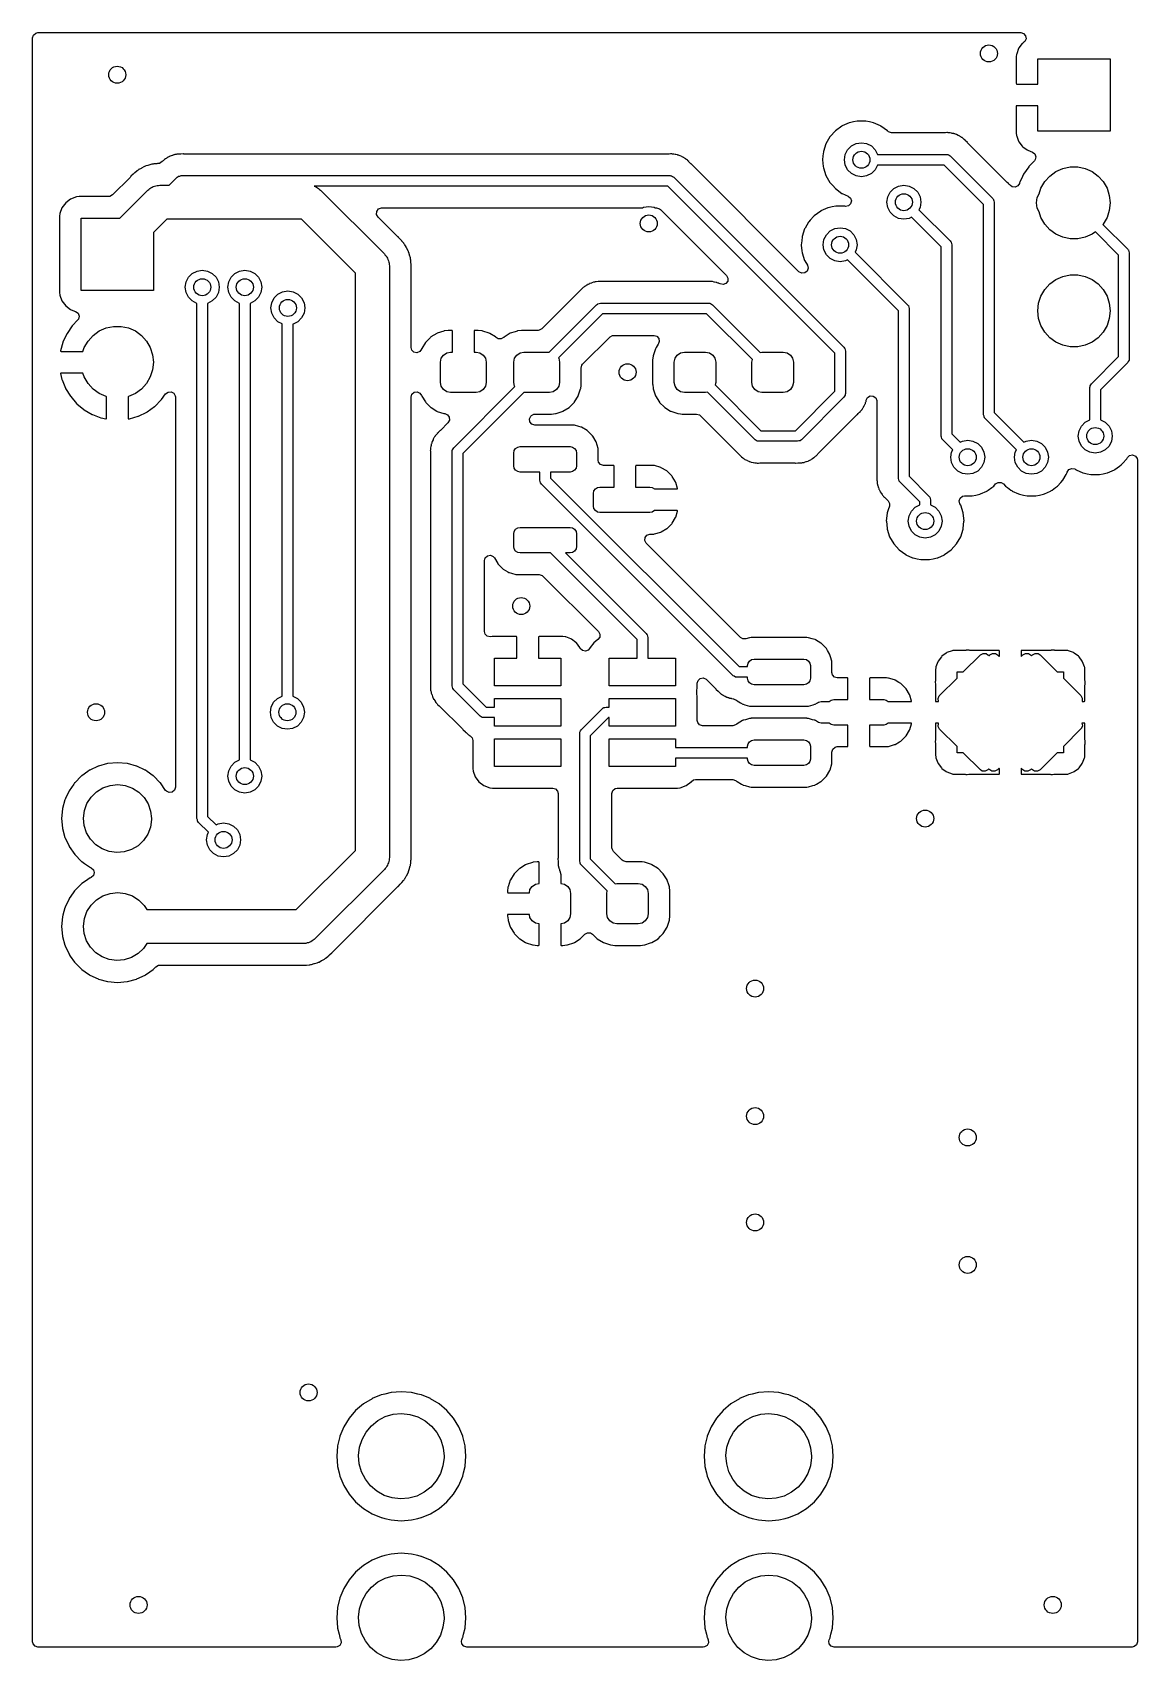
# Model space of a CAD drawing. Extents: x 175.5 to 201.5, y -108.8 to -70.5.
import ezdxf

# ---------------------------------------------------------------- set-up
doc = ezdxf.new("R2010")
doc.units = 0
doc.layers.add('BLACK', color=7, linetype='CONTINUOUS')

msp = doc.modelspace()

# ---------------------------------------------------------------- linework, layer by layer
at = {"layer": 'BLACK', "linetype": 'CONTINUOUS'}
for p, q in [((175.508, -70.6345), (175.529, -70.5664)), ((175.508, -108.365), (175.508, -70.6345)), ((175.529, -70.5664), (175.582, -70.5199)), ((175.582, -70.5199), (175.635, -70.5085)), ((175.635, -70.5085), (198.747, -70.5085)), ((198.782, -70.7693), (198.705, -70.8714)), ((198.747, -70.5085), (198.815, -70.5285)), ((198.794, -70.7567), (198.782, -70.7693)), ((198.823, -70.7353), (198.794, -70.7567)), ((198.815, -70.5285), (198.862, -70.5822)), ((198.842, -70.717), (198.823, -70.7353)), ((198.872, -70.6524), (198.842, -70.717)), ((198.862, -70.5822), (198.872, -70.6524)), ((198.648, -71.0226), (198.642, -71.0735)), ((198.642, -71.0735), (198.642, -71.0803)), ((198.642, -71.0803), (198.642, -71.7029)), ((198.652, -71.0074), (198.648, -71.0226)), ((198.697, -70.8869), (198.652, -71.0074)), ((198.705, -70.8714), (198.697, -70.8869)), ((199.15, -71.721), (199.15, -71.125)), ((199.15, -71.125), (200.85, -71.125)), ((200.85, -71.125), (200.85, -72.825)), ((198.642, -71.7029), (198.646, -71.7181)), ((198.646, -71.7181), (198.648, -71.7193)), ((198.648, -71.7193), (198.656, -71.721)), ((198.656, -71.721), (199.15, -71.721)), ((198.644, -72.2349), (198.642, -72.2425)), ((198.642, -72.2425), (198.642, -72.8697)), ((198.645, -72.2335), (198.644, -72.2349)), ((198.66, -72.229), (198.645, -72.2335)), ((199.15, -72.229), (198.66, -72.229)), ((199.15, -72.825), (199.15, -72.229)), ((194.543, -72.7089), (194.389, -72.8211)), ((194.549, -72.7062), (194.543, -72.7089)), ((194.712, -72.6339), (194.549, -72.7062)), ((194.549, -72.7062), (194.549, -72.7062)), ((194.718, -72.6312), (194.712, -72.6339)), ((194.712, -72.6339), (194.712, -72.6339)), ((194.811, -72.6114), (194.718, -72.6312)), ((194.898, -72.5929), (194.811, -72.6114)), ((194.905, -72.5915), (194.898, -72.5929)), ((194.898, -72.5929), (194.898, -72.5929)), ((195.095, -72.5915), (194.905, -72.5915)), ((195.102, -72.5929), (195.095, -72.5915)), ((195.189, -72.6114), (195.102, -72.5929)), ((195.102, -72.5929), (195.102, -72.5929)), ((195.282, -72.6312), (195.189, -72.6114)), ((195.288, -72.6339), (195.282, -72.6312)), ((195.451, -72.7062), (195.288, -72.6339)), ((195.288, -72.6339), (195.288, -72.6339)), ((195.457, -72.7089), (195.451, -72.7062)), ((195.451, -72.7062), (195.451, -72.7062)), ((195.611, -72.8211), (195.457, -72.7089)), ((194.165, -73.1284), (194.106, -73.3101)), ((194.261, -72.9631), (194.165, -73.1284)), ((194.275, -72.9472), (194.261, -72.9631)), ((194.384, -72.826), (194.275, -72.9472)), ((194.389, -72.8211), (194.384, -72.826)), ((194.384, -72.826), (194.384, -72.826)), ((194.765, -73.1764), (194.876, -73.1196)), ((194.876, -73.1196), (195, -73.1)), ((195, -73.1), (195.124, -73.1196)), ((195.124, -73.1196), (195.235, -73.1764)), ((195.616, -72.826), (195.611, -72.8211)), ((195.621, -72.8305), (195.616, -72.826)), ((195.64, -72.8465), (195.621, -72.8302)), ((195.621, -72.8302), (195.621, -72.8305)), ((195.708, -72.8665), (195.64, -72.8465)), ((196.964, -72.8665), (195.708, -72.8665)), ((196.976, -72.8659), (196.964, -72.8665)), ((197.012, -72.8625), (196.976, -72.8659)), ((197.02, -72.8618), (197.012, -72.8625)), ((197.028, -72.863), (197.02, -72.8618)), ((197.04, -72.8649), (197.028, -72.863)), ((197.06, -72.8665), (197.04, -72.8649)), ((197.08, -72.8665), (197.06, -72.8665)), ((197.088, -72.8685), (197.08, -72.8665)), ((197.123, -72.8775), (197.088, -72.8685)), ((197.088, -72.8685), (197.088, -72.8685)), ((197.134, -72.8799), (197.123, -72.8775)), ((197.17, -72.8856), (197.134, -72.8799)), ((197.178, -72.8868), (197.17, -72.8856)), ((197.17, -72.8856), (197.17, -72.8856)), ((197.185, -72.89), (197.178, -72.8868)), ((197.197, -72.8949), (197.185, -72.89)), ((197.185, -72.89), (197.185, -72.89)), ((197.215, -72.9013), (197.197, -72.8949)), ((197.235, -72.9063), (197.215, -72.9013)), ((197.274, -72.9276), (197.235, -72.9063)), ((197.284, -72.9328), (197.274, -72.9276)), ((197.318, -72.9472), (197.284, -72.9328)), ((197.325, -72.9504), (197.318, -72.9472)), ((197.318, -72.9472), (197.318, -72.9472)), ((197.335, -72.9581), (197.325, -72.9504)), ((197.341, -72.9628), (197.335, -72.9581)), ((197.358, -72.9737), (197.341, -72.9628)), ((197.368, -72.9796), (197.358, -72.9737)), ((197.375, -72.9834), (197.368, -72.9796)), ((197.368, -72.9796), (197.368, -72.9796)), ((197.381, -72.9888), (197.375, -72.9834)), ((197.408, -73.0137), (197.381, -72.9888)), ((197.417, -73.0214), (197.408, -73.0137)), ((197.42, -73.0239), (197.417, -73.0214)), ((197.44, -73.0436), (197.42, -73.0239)), ((197.442, -73.0464), (197.44, -73.0436)), ((197.492, -73.093), (197.442, -73.0464)), ((197.496, -73.0995), (197.492, -73.093)), ((197.504, -73.1077), (197.496, -73.0995)), ((198.423, -74.0267), (197.504, -73.1077)), ((198.642, -72.8697), (198.642, -72.8765)), ((198.642, -72.8765), (198.648, -72.9274)), ((198.648, -72.9274), (198.652, -72.9426)), ((198.652, -72.9426), (198.697, -73.0631)), ((198.697, -73.0631), (198.705, -73.0786)), ((198.705, -73.0786), (198.782, -73.1807)), ((200.85, -72.825), (199.15, -72.825)), ((178.579, -73.5226), (178.563, -73.5345)), ((178.594, -73.5098), (178.579, -73.5226)), ((178.609, -73.4955), (178.594, -73.5098)), ((178.635, -73.4796), (178.609, -73.4955)), ((178.647, -73.4729), (178.635, -73.4796)), ((178.657, -73.4664), (178.647, -73.4729)), ((178.675, -73.4531), (178.657, -73.4664)), ((178.692, -73.4404), (178.675, -73.4531)), ((178.7, -73.4375), (178.692, -73.4404)), ((178.711, -73.433), (178.7, -73.4375)), ((178.7, -73.4375), (178.7, -73.4375)), ((178.729, -73.4243), (178.711, -73.433)), ((178.74, -73.418), (178.729, -73.4243)), ((178.746, -73.414), (178.74, -73.418)), ((178.74, -73.418), (178.74, -73.418)), ((178.789, -73.4016), (178.746, -73.414)), ((178.8, -73.3978), (178.789, -73.4016)), ((178.834, -73.3844), (178.8, -73.3978)), ((178.841, -73.3815), (178.834, -73.3844)), ((178.834, -73.3844), (178.834, -73.3844)), ((178.856, -73.3796), (178.841, -73.3815)), ((178.861, -73.379), (178.856, -73.3796)), ((178.881, -73.375), (178.861, -73.379)), ((178.883, -73.3744), (178.881, -73.375)), ((178.9, -73.3693), (178.883, -73.3744)), ((178.944, -73.3679), (178.9, -73.3693)), ((178.956, -73.367), (178.944, -73.3679)), ((178.96, -73.3665), (178.956, -73.367)), ((178.956, -73.367), (178.956, -73.367)), ((178.956, -73.367), (178.956, -73.367)), ((178.956, -73.367), (178.956, -73.367)), ((178.988, -73.3665), (178.96, -73.3665)), ((178.992, -73.3664), (178.988, -73.3665)), ((179.052, -73.3645), (178.992, -73.3664)), ((179.06, -73.3643), (179.052, -73.3645)), ((179.068, -73.366), (179.06, -73.3643)), ((179.079, -73.3665), (179.068, -73.366)), ((190.464, -73.3665), (179.079, -73.3665)), ((190.476, -73.3659), (190.464, -73.3665)), ((190.512, -73.3625), (190.476, -73.3659)), ((190.52, -73.3618), (190.512, -73.3625)), ((190.538, -73.3645), (190.52, -73.3618)), ((190.54, -73.3649), (190.538, -73.3645)), ((190.56, -73.3665), (190.54, -73.3649)), ((190.58, -73.3665), (190.56, -73.3665)), ((190.588, -73.3685), (190.58, -73.3665)), ((190.623, -73.3775), (190.588, -73.3685)), ((190.588, -73.3685), (190.588, -73.3685)), ((190.634, -73.3799), (190.623, -73.3775)), ((190.67, -73.3856), (190.634, -73.3799)), ((190.678, -73.3868), (190.67, -73.3856)), ((190.67, -73.3856), (190.67, -73.3856)), ((190.685, -73.39), (190.678, -73.3868)), ((190.697, -73.3949), (190.685, -73.39)), ((190.685, -73.39), (190.685, -73.39)), ((190.715, -73.4013), (190.697, -73.3949)), ((190.735, -73.4063), (190.715, -73.4013)), ((190.774, -73.4276), (190.735, -73.4063)), ((190.784, -73.4328), (190.774, -73.4276)), ((190.818, -73.4472), (190.784, -73.4328)), ((190.825, -73.4504), (190.818, -73.4472)), ((190.818, -73.4472), (190.818, -73.4472)), ((190.834, -73.4572), (190.825, -73.4504)), ((190.841, -73.4628), (190.834, -73.4572)), ((190.858, -73.4737), (190.841, -73.4628)), ((190.868, -73.4796), (190.858, -73.4737)), ((190.875, -73.4834), (190.868, -73.4796)), ((190.868, -73.4796), (190.868, -73.4796)), ((190.888, -73.4956), (190.875, -73.4834)), ((190.908, -73.5137), (190.888, -73.4956)), ((190.917, -73.5214), (190.908, -73.5137)), ((190.92, -73.5239), (190.917, -73.5214)), ((190.94, -73.5436), (190.92, -73.5239)), ((194.096, -73.4118), (194.086, -73.5)), ((194.086, -73.5), (194.087, -73.5066)), ((194.087, -73.5066), (194.103, -73.6571)), ((194.106, -73.3166), (194.096, -73.4118)), ((194.106, -73.3101), (194.106, -73.3166)), ((194.106, -73.3166), (194.106, -73.3166)), ((194.6, -73.5), (194.62, -73.3764)), ((194.62, -73.6236), (194.6, -73.5)), ((194.62, -73.3764), (194.676, -73.2649)), ((194.676, -73.2649), (194.765, -73.1764)), ((195.235, -73.1764), (195.324, -73.2649)), ((195.324, -73.2649), (195.38, -73.375)), ((195.38, -73.375), (197, -73.375)), ((197, -73.375), (197.022, -73.3782)), ((197.022, -73.3782), (197.027, -73.3779)), ((197.027, -73.3779), (197.029, -73.3792)), ((197.029, -73.3792), (197.036, -73.3801)), ((197.036, -73.3801), (197.061, -73.3968)), ((197.061, -73.3968), (197.088, -73.4116)), ((197.088, -73.4116), (198.088, -74.4116)), ((198.782, -73.1807), (198.794, -73.1933)), ((198.794, -73.1933), (198.896, -73.2698)), ((198.896, -73.2698), (198.912, -73.2783)), ((198.912, -73.2783), (199.021, -73.3191)), ((199.068, -73.5242), (198.947, -73.6502)), ((199.021, -73.3191), (199.078, -73.3618)), ((199.087, -73.4977), (199.068, -73.5242)), ((199.078, -73.3618), (199.102, -73.4283)), ((199.102, -73.4283), (199.087, -73.4977)), ((177.813, -73.9001), (177.8, -73.9152)), ((177.817, -73.8941), (177.813, -73.9001)), ((177.821, -73.8887), (177.817, -73.8941)), ((177.817, -73.8941), (177.817, -73.8941)), ((177.872, -73.843), (177.821, -73.8887)), ((177.877, -73.8384), (177.872, -73.843)), ((177.891, -73.8239), (177.877, -73.8384)), ((177.899, -73.8179), (177.891, -73.8239)), ((177.907, -73.811), (177.899, -73.8179)), ((177.912, -73.8067), (177.907, -73.811)), ((177.958, -73.7654), (177.912, -73.8067)), ((177.963, -73.761), (177.958, -73.7654)), ((177.958, -73.7654), (177.958, -73.7654)), ((177.969, -73.7577), (177.963, -73.761)), ((177.975, -73.7539), (177.969, -73.7577)), ((177.969, -73.7577), (177.969, -73.7577)), ((177.992, -73.7427), (177.975, -73.7539)), ((177.997, -73.738), (177.992, -73.7427)), ((178.002, -73.7339), (177.997, -73.738)), ((177.997, -73.738), (177.997, -73.738)), ((178.008, -73.7309), (178.002, -73.7339)), ((178.063, -73.7028), (178.008, -73.7309)), ((178.008, -73.7309), (178.008, -73.7309)), ((178.069, -73.6997), (178.063, -73.7028)), ((178.123, -73.6688), (178.069, -73.6997)), ((178.128, -73.6655), (178.123, -73.6688)), ((178.142, -73.6611), (178.128, -73.6655)), ((178.16, -73.6536), (178.142, -73.6611)), ((178.173, -73.6472), (178.16, -73.6536)), ((178.179, -73.6455), (178.173, -73.6472)), ((178.218, -73.635), (178.179, -73.6455)), ((178.179, -73.6455), (178.179, -73.6455)), ((178.239, -73.6295), (178.218, -73.635)), ((178.245, -73.6276), (178.239, -73.6295)), ((178.31, -73.6065), (178.245, -73.6276)), ((178.324, -73.605), (178.31, -73.6065)), ((178.344, -73.6014), (178.324, -73.605)), ((178.357, -73.5977), (178.344, -73.6014)), ((178.364, -73.5974), (178.357, -73.5977)), ((178.425, -73.5942), (178.364, -73.5974)), ((178.364, -73.5974), (178.364, -73.5974)), ((178.432, -73.5936), (178.425, -73.5942)), ((178.449, -73.5918), (178.432, -73.5936)), ((178.452, -73.5915), (178.449, -73.5918)), ((178.449, -73.5918), (178.449, -73.5918)), ((178.456, -73.5915), (178.452, -73.5915)), ((178.457, -73.5914), (178.456, -73.5915)), ((178.459, -73.5913), (178.457, -73.5914)), ((178.495, -73.5856), (178.459, -73.5911)), ((178.459, -73.5911), (178.459, -73.5913)), ((178.554, -73.5458), (178.495, -73.5856)), ((178.558, -73.5406), (178.554, -73.5458)), ((178.563, -73.5345), (178.558, -73.5406)), ((178.558, -73.5406), (178.558, -73.5406)), ((178.723, -74.1), (178.912, -73.9116)), ((178.912, -73.9116), (178.929, -73.8983)), ((178.929, -73.8983), (178.932, -73.8948)), ((178.932, -73.8948), (178.935, -73.894)), ((178.935, -73.894), (178.94, -73.8901)), ((178.94, -73.8901), (178.97, -73.8837)), ((178.97, -73.8837), (179, -73.875)), ((179, -73.875), (190.5, -73.875)), ((190.5, -73.875), (190.522, -73.8782)), ((190.522, -73.8782), (190.527, -73.8779)), ((190.527, -73.8779), (190.529, -73.8792)), ((190.529, -73.8792), (190.536, -73.8801)), ((190.536, -73.8801), (190.561, -73.8968)), ((190.561, -73.8968), (190.588, -73.9116)), ((190.588, -73.9116), (194.588, -77.9116)), ((190.942, -73.5464), (190.94, -73.5436)), ((190.992, -73.593), (190.942, -73.5464)), ((190.996, -73.5995), (190.992, -73.593)), ((191.004, -73.6077), (190.996, -73.5995)), ((193.532, -76.1365), (191.004, -73.6077)), ((194.103, -73.6571), (194.106, -73.6899)), ((194.106, -73.6899), (194.165, -73.8716)), ((194.165, -73.8716), (194.261, -74.0369)), ((194.676, -73.7351), (194.62, -73.6236)), ((194.765, -73.8236), (194.676, -73.7351)), ((194.876, -73.8804), (194.765, -73.8236)), ((195, -73.9), (194.876, -73.8804)), ((195.124, -73.8804), (195, -73.9)), ((195.235, -73.8236), (195.124, -73.8804)), ((195.324, -73.7351), (195.235, -73.8236)), ((195.38, -73.625), (195.324, -73.7351)), ((196.948, -73.625), (195.38, -73.625)), ((197.875, -74.5518), (196.948, -73.625)), ((198.79, -73.8941), (198.727, -74.0309)), ((198.815, -73.8417), (198.79, -73.8941)), ((198.935, -73.6655), (198.815, -73.8417)), ((198.938, -73.6614), (198.935, -73.6655)), ((198.941, -73.6571), (198.938, -73.6614)), ((198.938, -73.6614), (198.938, -73.6614)), ((198.947, -73.6502), (198.941, -73.6571)), ((199.312, -74.0154), (199.431, -73.8833)), ((199.431, -73.8833), (199.575, -73.7789)), ((199.575, -73.7789), (199.737, -73.7066)), ((199.737, -73.7066), (199.911, -73.6697)), ((199.911, -73.6697), (200.089, -73.6697)), ((200.089, -73.6697), (200.263, -73.7066)), ((200.263, -73.7066), (200.425, -73.7789)), ((200.425, -73.7789), (200.569, -73.8833)), ((200.569, -73.8833), (200.688, -74.0154)), ((177.8, -73.9152), (177.386, -74.3296)), ((177.559, -74.875), (178.217, -74.2172)), ((178.217, -74.2172), (178.243, -74.1987)), ((178.243, -74.1987), (178.265, -74.1764)), ((178.265, -74.1764), (178.293, -74.1621)), ((178.293, -74.1621), (178.318, -74.1436)), ((178.318, -74.1436), (178.348, -74.1339)), ((178.348, -74.1339), (178.376, -74.1196)), ((178.376, -74.1196), (178.407, -74.1147)), ((178.407, -74.1147), (178.437, -74.1049)), ((178.437, -74.1049), (178.469, -74.1049)), ((178.469, -74.1049), (178.5, -74.1)), ((178.5, -74.1), (178.723, -74.1)), ((190.448, -74.125), (182.134, -74.125)), ((182.134, -74.125), (182.152, -74.1339)), ((182.152, -74.1339), (182.182, -74.1436)), ((182.182, -74.1436), (182.207, -74.1621)), ((182.207, -74.1621), (182.235, -74.1764)), ((182.235, -74.1764), (182.257, -74.1987)), ((182.257, -74.1987), (182.283, -74.2172)), ((182.283, -74.2172), (183.783, -75.7172)), ((194.375, -78.0518), (190.448, -74.125)), ((194.261, -74.0369), (194.265, -74.0419)), ((194.265, -74.0419), (194.265, -74.0419)), ((194.265, -74.0419), (194.326, -74.1086)), ((194.326, -74.1086), (194.389, -74.1789)), ((194.389, -74.1789), (194.543, -74.2911)), ((194.543, -74.2911), (194.549, -74.2938)), ((194.549, -74.2938), (194.549, -74.2938)), ((194.549, -74.2938), (194.691, -74.3571)), ((195.62, -74.3764), (195.676, -74.2649)), ((195.676, -74.2649), (195.765, -74.1764)), ((195.765, -74.1764), (195.876, -74.1196)), ((195.876, -74.1196), (196, -74.1)), ((196, -74.1), (196.124, -74.1196)), ((196.124, -74.1196), (196.235, -74.1764)), ((196.235, -74.1764), (196.324, -74.2649)), ((196.324, -74.2649), (196.38, -74.3764)), ((198.431, -74.0347), (198.423, -74.0267)), ((198.459, -74.0578), (198.431, -74.0347)), ((198.465, -74.0629), (198.459, -74.0578)), ((198.459, -74.0578), (198.459, -74.0578)), ((198.47, -74.0693), (198.465, -74.0629)), ((198.477, -74.0793), (198.47, -74.0693)), ((198.49, -74.0943), (198.477, -74.0793)), ((198.505, -74.1086), (198.49, -74.0943)), ((198.506, -74.1072), (198.505, -74.1086)), ((198.545, -74.1379), (198.506, -74.1072)), ((198.616, -74.147), (198.545, -74.1379)), ((198.68, -74.1165), (198.616, -74.147)), ((198.717, -74.0562), (198.68, -74.1165)), ((198.719, -74.0493), (198.717, -74.0562)), ((198.721, -74.0443), (198.719, -74.0493)), ((198.719, -74.0493), (198.719, -74.0493)), ((198.727, -74.0309), (198.721, -74.0443)), ((199.181, -74.3007), (199.223, -74.1693)), ((199.223, -74.1693), (199.312, -74.0154)), ((200.688, -74.0154), (200.777, -74.1693)), ((200.777, -74.1693), (200.831, -74.3383)), ((176.199, -74.6283), (176.148, -74.7647)), ((176.287, -74.5117), (176.199, -74.6283)), ((176.403, -74.4244), (176.287, -74.5117)), ((176.54, -74.3733), (176.403, -74.4244)), ((176.602, -74.3665), (176.54, -74.3733)), ((177.296, -74.3665), (176.602, -74.3665)), ((177.323, -74.3636), (177.296, -74.3665)), ((177.386, -74.3296), (177.323, -74.3636)), ((183.604, -74.7155), (183.647, -74.6586)), ((183.647, -74.6586), (183.714, -74.6338)), ((183.714, -74.6338), (183.723, -74.6335)), ((183.723, -74.6335), (189.849, -74.6335)), ((189.849, -74.6335), (189.876, -74.6196)), ((189.876, -74.6196), (190, -74.6)), ((190, -74.6), (190.124, -74.6196)), ((190.124, -74.6196), (190.151, -74.6335)), ((190.151, -74.6335), (190.185, -74.6335)), ((190.185, -74.6335), (190.254, -74.6535)), ((190.254, -74.6535), (190.275, -74.6704)), ((190.275, -74.6704), (191.827, -76.2233)), ((194.212, -74.6339), (194.049, -74.7062)), ((194.218, -74.6312), (194.212, -74.6339)), ((194.212, -74.6339), (194.212, -74.6339)), ((194.311, -74.6114), (194.218, -74.6312)), ((194.398, -74.5929), (194.311, -74.6114)), ((194.405, -74.5915), (194.398, -74.5929)), ((194.398, -74.5929), (194.398, -74.5929)), ((194.595, -74.5915), (194.405, -74.5915)), ((194.602, -74.5929), (194.595, -74.5915)), ((194.614, -74.5954), (194.602, -74.5929)), ((194.602, -74.5929), (194.602, -74.5929)), ((194.623, -74.5971), (194.614, -74.5954)), ((194.694, -74.5863), (194.623, -74.5971)), ((194.691, -74.3571), (194.745, -74.403)), ((194.747, -74.5393), (194.694, -74.5863)), ((194.745, -74.403), (194.766, -74.471)), ((194.766, -74.471), (194.747, -74.5393)), ((195.6, -74.5), (195.62, -74.3764)), ((195.62, -74.6236), (195.6, -74.5)), ((195.676, -74.7351), (195.62, -74.6236)), ((196.38, -74.6236), (196.353, -74.6766)), ((196.353, -74.6766), (197.088, -75.4116)), ((196.38, -74.3764), (196.4, -74.5)), ((196.4, -74.5), (196.38, -74.6236)), ((197.875, -79.5), (197.875, -74.5518)), ((198.088, -74.4116), (198.102, -74.4294)), ((198.102, -74.4294), (198.105, -74.4325)), ((198.105, -74.4325), (198.106, -74.4352)), ((198.106, -74.4352), (198.11, -74.4404)), ((198.11, -74.4404), (198.116, -74.4705)), ((198.116, -74.4705), (198.125, -74.5)), ((198.125, -74.5), (198.125, -79.4482)), ((199.115, -74.515), (199.135, -74.3914)), ((199.135, -74.6386), (199.115, -74.515)), ((199.135, -74.3914), (199.181, -74.3007)), ((199.181, -74.7293), (199.135, -74.6386)), ((200.831, -74.3383), (200.85, -74.515)), ((200.85, -74.515), (200.831, -74.6917)), ((176.148, -74.7647), (176.141, -74.8269)), ((176.141, -74.8269), (176.141, -76.6231)), ((176.65, -76.575), (176.65, -74.875)), ((176.65, -74.875), (177.559, -74.875)), ((178.666, -74.9), (178.35, -75.2157)), ((181.834, -74.9), (178.666, -74.9)), ((183.1, -76.1657), (181.834, -74.9)), ((183.599, -74.7863), (183.604, -74.7155)), ((183.633, -74.8486), (183.599, -74.7863)), ((184.085, -75.3), (183.633, -74.8486)), ((193.758, -74.9688), (193.676, -75.1106)), ((193.761, -74.9631), (193.758, -74.9688)), ((193.797, -74.9226), (193.761, -74.9631)), ((193.884, -74.826), (193.797, -74.9226)), ((193.889, -74.8211), (193.884, -74.826)), ((193.884, -74.826), (193.884, -74.826)), ((194.043, -74.7089), (193.889, -74.8211)), ((194.049, -74.7062), (194.043, -74.7089)), ((194.049, -74.7062), (194.049, -74.7062)), ((195.765, -74.8236), (195.676, -74.7351)), ((195.876, -74.8804), (195.765, -74.8236)), ((196, -74.9), (195.876, -74.8804)), ((196.124, -74.8804), (196, -74.9)), ((196.177, -74.8534), (196.124, -74.8804)), ((196.875, -75.5518), (196.177, -74.8534)), ((199.223, -74.8607), (199.181, -74.7293)), ((199.312, -75.0146), (199.223, -74.8607)), ((199.431, -75.1467), (199.312, -75.0146)), ((200.688, -75.0146), (200.682, -75.0205)), ((200.682, -75.0205), (201.263, -75.6016)), ((200.777, -74.8607), (200.688, -75.0146)), ((200.831, -74.6917), (200.777, -74.8607)), ((178.35, -75.2157), (178.35, -76.575)), ((184.1, -75.3129), (184.085, -75.3)), ((184.104, -75.3157), (184.1, -75.3129)), ((184.111, -75.3211), (184.104, -75.3157)), ((184.116, -75.326), (184.111, -75.3211)), ((184.157, -75.372), (184.116, -75.326)), ((184.162, -75.3767), (184.157, -75.372)), ((184.176, -75.3913), (184.162, -75.3767)), ((184.178, -75.3938), (184.176, -75.3913)), ((184.189, -75.4072), (184.178, -75.3938)), ((184.193, -75.4122), (184.189, -75.4072)), ((184.235, -75.4581), (184.193, -75.4122)), ((193.596, -75.4071), (193.586, -75.5)), ((193.606, -75.3166), (193.596, -75.4071)), ((193.665, -75.1284), (193.606, -75.3101)), ((193.606, -75.3101), (193.606, -75.3166)), ((193.606, -75.3166), (193.606, -75.3166)), ((193.676, -75.1106), (193.665, -75.1284)), ((194.1, -75.5), (194.12, -75.3764)), ((194.12, -75.3764), (194.176, -75.2649)), ((194.176, -75.2649), (194.265, -75.1764)), ((194.265, -75.1764), (194.376, -75.1196)), ((194.376, -75.1196), (194.5, -75.1)), ((194.5, -75.1), (194.624, -75.1196)), ((194.624, -75.1196), (194.735, -75.1764)), ((194.735, -75.1764), (194.824, -75.2649)), ((194.824, -75.2649), (194.88, -75.3764)), ((194.88, -75.3764), (194.9, -75.5)), ((197.088, -75.4116), (197.102, -75.4294)), ((197.102, -75.4294), (197.105, -75.4325)), ((197.105, -75.4325), (197.106, -75.4352)), ((197.106, -75.4352), (197.11, -75.4404)), ((197.11, -75.4404), (197.116, -75.4705)), ((199.575, -75.2511), (199.431, -75.1467)), ((199.737, -75.3234), (199.575, -75.2511)), ((199.911, -75.3603), (199.737, -75.3234)), ((200.089, -75.3603), (199.911, -75.3603)), ((200.263, -75.3234), (200.089, -75.3603)), ((200.425, -75.2511), (200.263, -75.3234)), ((200.503, -75.1946), (200.425, -75.2511)), ((201.05, -75.7418), (200.503, -75.1946)), ((183.783, -75.7172), (183.801, -75.7426)), ((183.801, -75.7426), (183.824, -75.7649)), ((183.824, -75.7649), (183.838, -75.7929)), ((183.838, -75.7929), (183.856, -75.8184)), ((183.856, -75.8184), (183.866, -75.8483)), ((184.235, -75.4582), (184.235, -75.4581)), ((184.239, -75.4631), (184.235, -75.4582)), ((184.242, -75.4688), (184.239, -75.4631)), ((184.246, -75.4752), (184.242, -75.4688)), ((184.242, -75.4688), (184.242, -75.4688)), ((184.257, -75.4915), (184.246, -75.4752)), ((184.266, -75.5025), (184.257, -75.4915)), ((184.291, -75.5512), (184.266, -75.5025)), ((184.297, -75.5634), (184.291, -75.5512)), ((184.3, -75.5692), (184.297, -75.5634)), ((184.335, -75.6284), (184.3, -75.5692)), ((184.337, -75.6347), (184.335, -75.6284)), ((184.339, -75.6418), (184.337, -75.6347)), ((184.337, -75.6347), (184.337, -75.6347)), ((184.346, -75.6601), (184.339, -75.6418)), ((184.353, -75.6726), (184.346, -75.6601)), ((184.355, -75.679), (184.353, -75.6726)), ((184.371, -75.7387), (184.355, -75.679)), ((184.355, -75.679), (184.355, -75.679)), ((184.372, -75.745), (184.371, -75.7387)), ((184.394, -75.8101), (184.372, -75.745)), ((184.394, -75.8166), (184.394, -75.8101)), ((184.395, -75.8241), (184.394, -75.8166)), ((184.394, -75.8166), (184.394, -75.8166)), ((184.399, -75.8435), (184.395, -75.8241)), ((193.586, -75.5), (193.587, -75.5066)), ((193.587, -75.5066), (193.602, -75.6449)), ((193.602, -75.6449), (193.606, -75.6899)), ((193.606, -75.6899), (193.665, -75.8716)), ((194.12, -75.6236), (194.1, -75.5)), ((194.176, -75.7351), (194.12, -75.6236)), ((194.265, -75.8236), (194.176, -75.7351)), ((194.376, -75.8804), (194.265, -75.8236)), ((194.88, -75.6236), (194.853, -75.6766)), ((194.853, -75.6766), (196.088, -76.9116)), ((194.9, -75.5), (194.88, -75.6236)), ((196.875, -80), (196.875, -75.5518)), ((197.116, -75.4705), (197.125, -75.5)), ((197.125, -75.5), (197.125, -79.9482)), ((201.05, -78.1316), (201.05, -75.7418)), ((201.263, -75.6016), (201.277, -75.6194)), ((201.277, -75.6194), (201.28, -75.6225)), ((201.28, -75.6225), (201.281, -75.6252)), ((201.281, -75.6252), (201.285, -75.6304)), ((201.285, -75.6304), (201.291, -75.6605)), ((201.291, -75.6605), (201.3, -75.69)), ((201.3, -75.69), (201.3, -78.1833)), ((179.176, -76.2649), (179.265, -76.1764)), ((179.265, -76.1764), (179.376, -76.1196)), ((179.376, -76.1196), (179.5, -76.1)), ((179.5, -76.1), (179.624, -76.1196)), ((179.624, -76.1196), (179.735, -76.1764)), ((179.735, -76.1764), (179.824, -76.2649)), ((180.176, -76.2649), (180.265, -76.1764)), ((180.265, -76.1764), (180.376, -76.1196)), ((180.376, -76.1196), (180.5, -76.1)), ((180.5, -76.1), (180.624, -76.1196)), ((180.624, -76.1196), (180.735, -76.1764)), ((180.735, -76.1764), (180.824, -76.2649)), ((183.1, -89.7485), (183.1, -76.1657)), ((183.866, -75.8483), (183.88, -75.8764)), ((183.88, -75.8764), (183.885, -75.9075)), ((183.885, -75.9075), (183.895, -75.9374)), ((183.895, -75.9374), (183.895, -75.9689)), ((183.895, -75.9689), (183.9, -76)), ((183.9, -76), (183.9, -89.9142)), ((184.402, -75.8571), (184.399, -75.8435)), ((184.403, -75.8637), (184.402, -75.8571)), ((184.406, -75.9254), (184.403, -75.8637)), ((184.403, -75.8637), (184.403, -75.8637)), ((184.406, -75.932), (184.406, -75.9254)), ((184.409, -75.9524), (184.406, -75.932)), ((184.409, -75.9729), (184.409, -75.9524)), ((184.409, -75.9795), (184.409, -75.9729)), ((184.411, -76.0329), (184.409, -75.9795)), ((184.409, -76.0814), (184.41, -76.0617)), ((184.409, -77.9151), (184.409, -76.0814)), ((184.41, -76.0617), (184.411, -76.0543)), ((184.412, -76.0478), (184.411, -76.0329)), ((184.411, -76.0543), (184.412, -76.0478)), ((193.598, -76.1711), (193.532, -76.1365)), ((193.668, -76.1644), (193.598, -76.1711)), ((193.665, -75.8716), (193.669, -75.8773)), ((193.724, -76.1205), (193.668, -76.1644)), ((193.669, -75.8773), (193.669, -75.8773)), ((193.669, -75.8773), (193.731, -75.9844)), ((193.747, -76.0534), (193.724, -76.1205)), ((193.731, -75.9844), (193.747, -76.0534)), ((194.5, -75.9), (194.376, -75.8804)), ((194.624, -75.8804), (194.5, -75.9)), ((194.677, -75.8534), (194.624, -75.8804)), ((195.875, -77.0518), (194.677, -75.8534)), ((199.737, -76.2466), (199.911, -76.2097)), ((199.911, -76.2097), (200.089, -76.2097)), ((200.089, -76.2097), (200.263, -76.2466)), ((178.35, -76.575), (176.65, -76.575)), ((179.1, -76.5), (179.12, -76.3764)), ((179.12, -76.6236), (179.1, -76.5)), ((179.12, -76.3764), (179.176, -76.2649)), ((179.824, -76.2649), (179.88, -76.3764)), ((179.88, -76.3764), (179.9, -76.5)), ((179.9, -76.5), (179.88, -76.6236)), ((180.1, -76.5), (180.12, -76.3764)), ((180.12, -76.6236), (180.1, -76.5)), ((180.12, -76.3764), (180.176, -76.2649)), ((180.824, -76.2649), (180.88, -76.3764)), ((180.88, -76.3764), (180.9, -76.5)), ((180.9, -76.5), (180.88, -76.6236)), ((181.389, -76.6073), (181.512, -76.5877)), ((181.512, -76.5877), (181.636, -76.6073)), ((188.389, -76.5774), (187.487, -77.4796)), ((188.397, -76.5686), (188.389, -76.5774)), ((188.417, -76.545), (188.397, -76.5686)), ((188.425, -76.5345), (188.417, -76.545)), ((188.442, -76.5226), (188.425, -76.5345)), ((188.457, -76.5098), (188.442, -76.5226)), ((188.471, -76.4955), (188.457, -76.5098)), ((188.492, -76.4834), (188.471, -76.4955)), ((188.509, -76.4729), (188.492, -76.4834)), ((188.519, -76.4664), (188.509, -76.4729)), ((188.541, -76.4508), (188.519, -76.4664)), ((188.555, -76.4404), (188.541, -76.4508)), ((188.562, -76.4375), (188.555, -76.4404)), ((188.574, -76.433), (188.562, -76.4375)), ((188.562, -76.4375), (188.562, -76.4375)), ((188.591, -76.4243), (188.574, -76.433)), ((188.602, -76.418), (188.591, -76.4243)), ((188.609, -76.414), (188.602, -76.418)), ((188.602, -76.418), (188.602, -76.418)), ((188.651, -76.4016), (188.609, -76.414)), ((188.663, -76.3978), (188.651, -76.4016)), ((188.696, -76.3844), (188.663, -76.3978)), ((188.704, -76.3815), (188.696, -76.3844)), ((188.696, -76.3844), (188.696, -76.3844)), ((188.717, -76.3799), (188.704, -76.3815)), ((188.724, -76.379), (188.717, -76.3799)), ((188.743, -76.375), (188.724, -76.379)), ((188.745, -76.3744), (188.743, -76.375)), ((188.763, -76.3693), (188.745, -76.3744)), ((188.807, -76.3679), (188.763, -76.3693)), ((188.819, -76.367), (188.807, -76.3679)), ((188.823, -76.3665), (188.819, -76.367)), ((188.819, -76.367), (188.819, -76.367)), ((188.819, -76.367), (188.819, -76.367)), ((188.819, -76.367), (188.819, -76.367)), ((188.851, -76.3665), (188.823, -76.3665)), ((188.855, -76.3664), (188.851, -76.3665)), ((188.915, -76.3645), (188.855, -76.3664)), ((188.923, -76.3643), (188.915, -76.3645)), ((188.93, -76.366), (188.923, -76.3643)), ((188.941, -76.3665), (188.93, -76.366)), ((191.377, -76.3665), (188.941, -76.3665)), ((191.389, -76.3659), (191.377, -76.3665)), ((191.425, -76.3625), (191.389, -76.3659)), ((191.433, -76.3618), (191.425, -76.3625)), ((191.45, -76.3645), (191.433, -76.3618)), ((191.453, -76.3649), (191.45, -76.3645)), ((191.472, -76.3665), (191.453, -76.3649)), ((191.493, -76.3665), (191.472, -76.3665)), ((191.5, -76.3685), (191.493, -76.3665)), ((191.535, -76.3775), (191.5, -76.3685)), ((191.5, -76.3685), (191.5, -76.3685)), ((191.547, -76.3799), (191.535, -76.3775)), ((191.583, -76.3856), (191.547, -76.3799)), ((191.591, -76.3868), (191.583, -76.3856)), ((191.583, -76.3856), (191.583, -76.3856)), ((191.598, -76.39), (191.591, -76.3868)), ((191.609, -76.3949), (191.598, -76.39)), ((191.598, -76.39), (191.598, -76.39)), ((191.628, -76.4013), (191.609, -76.3949)), ((191.648, -76.4063), (191.628, -76.4013)), ((191.655, -76.4101), (191.648, -76.4063)), ((191.678, -76.4228), (191.655, -76.4101)), ((191.747, -76.4381), (191.678, -76.4228)), ((191.814, -76.4133), (191.747, -76.4381)), ((191.856, -76.3564), (191.814, -76.4133)), ((191.827, -76.2233), (191.861, -76.2856)), ((191.861, -76.2856), (191.856, -76.3564)), ((199.223, -76.7093), (199.312, -76.5554)), ((199.312, -76.5554), (199.431, -76.4233)), ((199.431, -76.4233), (199.575, -76.3189)), ((199.575, -76.3189), (199.737, -76.2466)), ((200.263, -76.2466), (200.425, -76.3189)), ((200.425, -76.3189), (200.569, -76.4233)), ((200.569, -76.4233), (200.688, -76.5554)), ((200.688, -76.5554), (200.777, -76.7093)), ((176.141, -76.6231), (176.148, -76.6853)), ((176.148, -76.6853), (176.199, -76.8217)), ((176.199, -76.8217), (176.287, -76.9383)), ((176.287, -76.9383), (176.403, -77.0256)), ((179.176, -76.7351), (179.12, -76.6236)), ((179.265, -76.8236), (179.176, -76.7351)), ((179.375, -76.8797), (179.265, -76.8236)), ((179.375, -89), (179.375, -76.8797)), ((179.735, -76.8236), (179.625, -76.8797)), ((179.625, -76.8797), (179.625, -88.9482)), ((179.824, -76.7351), (179.735, -76.8236)), ((179.88, -76.6236), (179.824, -76.7351)), ((180.176, -76.7351), (180.12, -76.6236)), ((180.265, -76.8236), (180.176, -76.7351)), ((180.375, -76.8797), (180.265, -76.8236)), ((180.375, -87.6203), (180.375, -76.8797)), ((180.735, -76.8236), (180.625, -76.8797)), ((180.625, -76.8797), (180.625, -87.6203)), ((180.824, -76.7351), (180.735, -76.8236)), ((180.88, -76.6236), (180.824, -76.7351)), ((181.112, -76.9877), (181.132, -76.8641)), ((181.132, -76.8641), (181.189, -76.7526)), ((181.189, -76.7526), (181.277, -76.6641)), ((181.277, -76.6641), (181.389, -76.6073)), ((181.636, -76.6073), (181.747, -76.6641)), ((181.747, -76.6641), (181.836, -76.7526)), ((181.836, -76.7526), (181.893, -76.8641)), ((181.893, -76.8641), (181.912, -76.9877)), ((187.661, -78.025), (188.774, -76.9116)), ((188.774, -76.9116), (188.792, -76.8983)), ((188.792, -76.8983), (188.795, -76.8948)), ((188.795, -76.8948), (188.798, -76.894)), ((188.798, -76.894), (188.803, -76.8901)), ((188.803, -76.8901), (188.833, -76.8837)), ((188.833, -76.8837), (188.862, -76.875)), ((188.862, -76.875), (191.412, -76.875)), ((191.412, -76.875), (191.435, -76.8782)), ((191.435, -76.8782), (191.439, -76.8779)), ((191.439, -76.8779), (191.442, -76.8792)), ((191.442, -76.8792), (191.448, -76.8801)), ((191.448, -76.8801), (191.474, -76.8968)), ((191.474, -76.8968), (191.501, -76.9116)), ((191.501, -76.9116), (192.622, -78.033)), ((196.088, -76.9116), (196.102, -76.9295)), ((196.102, -76.9295), (196.105, -76.9325)), ((196.105, -76.9325), (196.106, -76.9352)), ((196.106, -76.9352), (196.11, -76.9404)), ((196.11, -76.9404), (196.116, -76.9705)), ((196.116, -76.9705), (196.125, -77)), ((199.15, -77.055), (199.169, -76.8783)), ((199.169, -76.8783), (199.223, -76.7093)), ((200.777, -76.7093), (200.831, -76.8783)), ((200.831, -76.8783), (200.85, -77.055)), ((176.403, -77.0256), (176.412, -77.0288)), ((176.412, -77.0288), (176.412, -77.0288)), ((176.412, -77.0288), (176.521, -77.0697)), ((176.568, -77.2748), (176.445, -77.4037)), ((176.521, -77.0697), (176.578, -77.1124)), ((176.587, -77.2483), (176.568, -77.2748)), ((176.578, -77.1124), (176.602, -77.1789)), ((176.602, -77.1789), (176.587, -77.2483)), ((181.132, -77.1113), (181.112, -76.9877)), ((181.189, -77.2228), (181.132, -77.1113)), ((181.277, -77.3113), (181.189, -77.2228)), ((181.375, -77.3611), (181.277, -77.3113)), ((181.747, -77.3113), (181.636, -77.3681)), ((181.836, -77.2228), (181.747, -77.3113)), ((181.893, -77.1113), (181.836, -77.2228)), ((181.912, -76.9877), (181.893, -77.1113)), ((188.914, -77.125), (187.876, -78.1631)), ((191.361, -77.125), (188.914, -77.125)), ((192.437, -78.2014), (191.361, -77.125)), ((195.875, -81), (195.875, -77.0518)), ((196.125, -77), (196.125, -80.9482)), ((199.169, -77.2317), (199.15, -77.055)), ((199.223, -77.4007), (199.169, -77.2317)), ((200.831, -77.2317), (200.777, -77.4007)), ((200.85, -77.055), (200.831, -77.2317)), ((176.313, -77.5966), (176.223, -77.7898)), ((176.318, -77.5876), (176.313, -77.5966)), ((176.438, -77.4117), (176.318, -77.5876)), ((176.445, -77.4037), (176.438, -77.4117)), ((176.812, -77.7654), (176.931, -77.6333)), ((176.931, -77.6333), (177.075, -77.5289)), ((177.075, -77.5289), (177.237, -77.4566)), ((177.237, -77.4566), (177.411, -77.4197)), ((177.411, -77.4197), (177.589, -77.4197)), ((177.589, -77.4197), (177.763, -77.4566)), ((177.763, -77.4566), (177.925, -77.5289)), ((177.925, -77.5289), (178.069, -77.6333)), ((178.069, -77.6333), (178.188, -77.7654)), ((181.375, -86.1203), (181.375, -77.3611)), ((181.636, -77.3681), (181.625, -77.3699)), ((181.625, -77.3699), (181.625, -86.1203)), ((184.866, -77.6795), (184.754, -77.7921)), ((184.878, -77.6704), (184.866, -77.6795)), ((185.013, -77.5867), (184.878, -77.6704)), ((185.026, -77.5805), (185.013, -77.5867)), ((185.177, -77.53), (185.026, -77.5805)), ((185.191, -77.5271), (185.177, -77.53)), ((185.285, -77.5173), (185.191, -77.5271)), ((185.291, -77.517), (185.285, -77.5173)), ((185.37, -77.517), (185.291, -77.517)), ((185.378, -77.5187), (185.37, -77.517)), ((185.379, -77.5199), (185.378, -77.5187)), ((185.383, -77.5351), (185.379, -77.5199)), ((185.383, -78.025), (185.383, -77.5351)), ((185.893, -77.5229), (185.891, -77.5305)), ((185.891, -77.5305), (185.891, -78.025)), ((185.894, -77.5215), (185.893, -77.5229)), ((185.91, -77.517), (185.894, -77.5215)), ((185.984, -77.517), (185.91, -77.517)), ((185.99, -77.5173), (185.984, -77.517)), ((186.083, -77.5268), (185.99, -77.5173)), ((186.096, -77.5297), (186.083, -77.5268)), ((186.248, -77.5799), (186.096, -77.5297)), ((186.261, -77.5861), (186.248, -77.5799)), ((186.396, -77.6696), (186.261, -77.5861)), ((186.408, -77.6786), (186.396, -77.6696)), ((186.411, -77.6813), (186.408, -77.6786)), ((186.456, -77.7102), (186.411, -77.6813)), ((186.526, -77.7152), (186.456, -77.7102)), ((186.585, -77.6833), (186.526, -77.7152)), ((186.587, -77.6821), (186.585, -77.6836)), ((186.585, -77.6836), (186.585, -77.6833)), ((186.589, -77.6811), (186.587, -77.6821)), ((186.591, -77.6791), (186.589, -77.6811)), ((186.596, -77.6739), (186.591, -77.6791)), ((186.744, -77.5823), (186.596, -77.6739)), ((186.854, -77.5455), (186.744, -77.5823)), ((186.902, -77.5295), (186.854, -77.5455)), ((186.909, -77.5273), (186.902, -77.5295)), ((186.902, -77.5295), (186.902, -77.5295)), ((186.916, -77.5266), (186.909, -77.5273)), ((187.01, -77.5168), (186.916, -77.5266)), ((186.916, -77.5266), (186.916, -77.5266)), ((187.013, -77.5165), (187.01, -77.5168)), ((187.01, -77.5168), (187.01, -77.5168)), ((187.398, -77.5165), (187.013, -77.5165)), ((187.425, -77.5136), (187.398, -77.5165)), ((187.487, -77.4796), (187.425, -77.5136)), ((188.445, -78.313), (189.088, -77.6704)), ((189.088, -77.6704), (189.15, -77.6364)), ((189.15, -77.6364), (189.177, -77.6335)), ((189.177, -77.6335), (190.123, -77.6335)), ((190.123, -77.6335), (190.191, -77.6535)), ((190.191, -77.6535), (190.238, -77.7072)), ((190.238, -77.7072), (190.248, -77.7774)), ((199.312, -77.5546), (199.223, -77.4007)), ((199.431, -77.6867), (199.312, -77.5546)), ((199.575, -77.7911), (199.431, -77.6867)), ((200.569, -77.6867), (200.425, -77.7911)), ((200.688, -77.5546), (200.569, -77.6867)), ((200.777, -77.4007), (200.688, -77.5546)), ((176.22, -77.7995), (176.164, -77.9992)), ((176.164, -77.9992), (176.166, -78.0076)), ((176.166, -78.0076), (176.178, -78.011)), ((176.178, -78.011), (176.694, -78.011)), ((176.223, -77.7898), (176.22, -77.7995)), ((176.694, -78.011), (176.723, -77.9193)), ((176.723, -77.9193), (176.812, -77.7654)), ((178.188, -77.7654), (178.277, -77.9193)), ((178.277, -77.9193), (178.331, -78.0883)), ((178.331, -78.0883), (178.35, -78.265)), ((184.426, -77.9795), (184.409, -77.9151)), ((184.478, -78.0279), (184.426, -77.9795)), ((184.548, -78.0404), (184.478, -78.0279)), ((184.614, -78.0132), (184.548, -78.0404)), ((184.651, -77.9587), (184.614, -78.0132)), ((184.652, -77.9589), (184.651, -77.9587)), ((184.653, -77.9563), (184.652, -77.9589)), ((184.654, -77.9548), (184.653, -77.9563)), ((184.655, -77.9522), (184.654, -77.9548)), ((184.661, -77.9391), (184.655, -77.9522)), ((184.745, -77.8035), (184.661, -77.9391)), ((184.754, -77.7921), (184.745, -77.8035)), ((185.118, -78.1716), (185.17, -78.0946)), ((185.17, -78.0946), (185.247, -78.0431)), ((185.247, -78.0431), (185.338, -78.025)), ((185.338, -78.025), (185.383, -78.025)), ((185.891, -78.025), (185.938, -78.025)), ((185.938, -78.025), (186.028, -78.0431)), ((186.028, -78.0431), (186.105, -78.0946)), ((186.105, -78.0946), (186.157, -78.1716)), ((186.843, -78.1716), (186.895, -78.0946)), ((186.895, -78.0946), (186.972, -78.0431)), ((186.972, -78.0431), (187.062, -78.025)), ((187.062, -78.025), (187.661, -78.025)), ((190.102, -78.1102), (190.091, -78.2129)), ((190.157, -77.9451), (190.102, -78.1102)), ((190.175, -77.9151), (190.157, -77.9451)), ((190.221, -77.8412), (190.175, -77.9151)), ((190.23, -77.8256), (190.221, -77.8412)), ((190.248, -77.7774), (190.23, -77.8256)), ((190.618, -78.1716), (190.67, -78.0946)), ((190.67, -78.0946), (190.747, -78.0431)), ((190.747, -78.0431), (190.837, -78.025)), ((190.837, -78.025), (191.337, -78.025)), ((191.337, -78.025), (191.428, -78.0431)), ((191.428, -78.0431), (191.505, -78.0946)), ((191.505, -78.0946), (191.557, -78.1716)), ((192.622, -78.033), (192.662, -78.025)), ((192.662, -78.025), (193.162, -78.025)), ((193.162, -78.025), (193.253, -78.0431)), ((193.253, -78.0431), (193.33, -78.0946)), ((193.33, -78.0946), (193.382, -78.1716)), ((194.375, -78.9482), (194.375, -78.0518)), ((194.588, -77.9116), (194.602, -77.9295)), ((194.602, -77.9295), (194.605, -77.9325)), ((194.605, -77.9325), (194.606, -77.9352)), ((194.606, -77.9352), (194.61, -77.9404)), ((194.61, -77.9404), (194.616, -77.9705)), ((194.616, -77.9705), (194.625, -78)), ((194.625, -78), (194.625, -79)), ((199.737, -77.8634), (199.575, -77.7911)), ((199.911, -77.9003), (199.737, -77.8634)), ((200.089, -77.9003), (199.911, -77.9003)), ((200.263, -77.8634), (200.089, -77.9003)), ((200.425, -77.7911), (200.263, -77.8634)), ((178.331, -78.4417), (178.277, -78.6107)), ((178.35, -78.265), (178.331, -78.4417)), ((185.1, -78.2625), (185.118, -78.1716)), ((185.1, -78.7375), (185.1, -78.2625)), ((186.157, -78.1716), (186.175, -78.2625)), ((186.175, -78.2625), (186.175, -78.7375)), ((186.825, -78.2625), (186.843, -78.1716)), ((186.825, -78.7375), (186.825, -78.2625)), ((187.876, -78.1631), (187.882, -78.1716)), ((187.882, -78.1716), (187.9, -78.2625)), ((187.9, -78.2625), (187.9, -78.7375)), ((188.409, -78.4021), (188.429, -78.334)), ((188.409, -78.7871), (188.409, -78.4021)), ((188.429, -78.334), (188.445, -78.313)), ((190.091, -78.2129), (190.091, -78.7871)), ((190.6, -78.2625), (190.618, -78.1716)), ((190.6, -78.7375), (190.6, -78.2625)), ((191.557, -78.1716), (191.575, -78.2625)), ((191.575, -78.2625), (191.575, -78.7375)), ((192.425, -78.2625), (192.437, -78.2014)), ((192.425, -78.7375), (192.425, -78.2625)), ((193.382, -78.1716), (193.4, -78.2625)), ((193.4, -78.2625), (193.4, -78.7375)), ((200.412, -78.77), (201.05, -78.1316)), ((201.263, -78.2717), (200.625, -78.9101)), ((201.278, -78.2447), (201.263, -78.2717)), ((201.295, -78.2189), (201.278, -78.2447)), ((201.296, -78.2125), (201.295, -78.2189)), ((201.297, -78.21), (201.296, -78.2125)), ((201.3, -78.1833), (201.297, -78.2054)), ((201.297, -78.2054), (201.297, -78.21)), ((176.17, -78.523), (176.168, -78.533)), ((176.168, -78.533), (176.199, -78.6674)), ((176.183, -78.519), (176.17, -78.523)), ((176.694, -78.519), (176.183, -78.519)), ((176.199, -78.6674), (176.202, -78.6773)), ((176.202, -78.6773), (176.282, -78.8746)), ((176.282, -78.8746), (176.286, -78.8838)), ((176.286, -78.8838), (176.398, -79.0654)), ((176.723, -78.6107), (176.694, -78.519)), ((176.812, -78.7646), (176.723, -78.6107)), ((176.931, -78.8967), (176.812, -78.7646)), ((178.188, -78.7646), (178.069, -78.8967)), ((178.277, -78.6107), (178.188, -78.7646)), ((185.118, -78.8284), (185.1, -78.7375)), ((185.17, -78.9054), (185.118, -78.8284)), ((185.412, -80.2741), (186.849, -78.8369)), ((186.157, -78.8284), (186.105, -78.9054)), ((186.175, -78.7375), (186.157, -78.8284)), ((186.843, -78.8284), (186.825, -78.7375)), ((186.849, -78.8369), (186.843, -78.8284)), ((187.882, -78.8284), (187.83, -78.9054)), ((187.9, -78.7375), (187.882, -78.8284)), ((188.343, -79.0549), (188.398, -78.8898)), ((188.398, -78.8898), (188.399, -78.8823)), ((188.399, -78.8823), (188.406, -78.8085)), ((188.406, -78.8085), (188.409, -78.7871)), ((190.091, -78.7871), (190.092, -78.7903)), ((190.092, -78.7903), (190.092, -78.7903)), ((190.092, -78.7903), (190.102, -78.8838)), ((190.102, -78.8838), (190.102, -78.8911)), ((190.618, -78.8284), (190.6, -78.7375)), ((190.67, -78.9054), (190.618, -78.8284)), ((191.575, -78.7375), (191.563, -78.7986)), ((191.563, -78.7986), (192.639, -79.875)), ((192.443, -78.8284), (192.425, -78.7375)), ((192.495, -78.9054), (192.443, -78.8284)), ((193.382, -78.8284), (193.33, -78.9054)), ((193.4, -78.7375), (193.382, -78.8284)), ((200.375, -78.8584), (200.378, -78.8363)), ((200.375, -79.6203), (200.375, -78.8584)), ((200.378, -78.8317), (200.379, -78.8292)), ((200.378, -78.8363), (200.378, -78.8317)), ((200.379, -78.8292), (200.38, -78.8228)), ((200.38, -78.8228), (200.397, -78.797)), ((200.397, -78.797), (200.412, -78.77)), ((176.398, -79.0654), (176.404, -79.0737)), ((176.404, -79.0737), (176.543, -79.2347)), ((176.543, -79.2347), (176.551, -79.2419)), ((176.551, -79.2419), (176.714, -79.3779)), ((177.075, -79.0011), (176.931, -78.8967)), ((177.237, -79.0734), (177.075, -79.0011)), ((177.246, -79.0752), (177.237, -79.0734)), ((177.246, -79.5841), (177.246, -79.0752)), ((177.763, -79.0734), (177.754, -79.0752)), ((177.754, -79.0752), (177.754, -79.5835)), ((177.925, -79.0011), (177.763, -79.0734)), ((178.069, -78.8967), (177.925, -79.0011)), ((178.383, -79.3021), (178.534, -79.1518)), ((178.534, -79.1518), (178.541, -79.144)), ((178.541, -79.144), (178.638, -79.0084)), ((178.638, -79.0084), (178.694, -78.9647)), ((178.694, -78.9647), (178.765, -78.9583)), ((178.765, -78.9583), (178.828, -78.9911)), ((178.828, -78.9911), (178.863, -79.0527)), ((178.863, -79.0527), (178.867, -79.0819)), ((178.867, -79.0819), (178.867, -88.2635)), ((184.409, -79.0844), (184.429, -79.0163)), ((184.409, -89.8328), (184.409, -79.0844)), ((184.429, -79.0163), (184.482, -78.9698)), ((184.482, -78.9698), (184.552, -78.9597)), ((184.552, -78.9597), (184.617, -78.9892)), ((184.617, -78.9892), (184.654, -79.0446)), ((184.654, -79.0446), (184.655, -79.049)), ((184.655, -79.049), (184.662, -79.0621)), ((184.662, -79.0621), (184.745, -79.1975)), ((184.745, -79.1975), (184.754, -79.2089)), ((184.754, -79.2089), (184.867, -79.3214)), ((185.247, -78.9569), (185.17, -78.9054)), ((185.338, -78.975), (185.247, -78.9569)), ((185.938, -78.975), (185.338, -78.975)), ((187.064, -78.975), (185.625, -80.4143)), ((186.028, -78.9569), (185.938, -78.975)), ((186.105, -78.9054), (186.028, -78.9569)), ((187.662, -78.975), (187.064, -78.975)), ((187.753, -78.9569), (187.662, -78.975)), ((187.83, -78.9054), (187.753, -78.9569)), ((188.134, -79.3209), (188.247, -79.2082)), ((188.247, -79.2082), (188.252, -79.203)), ((188.247, -79.2082), (188.247, -79.2082)), ((188.252, -79.203), (188.256, -79.1967)), ((188.256, -79.1967), (188.339, -79.0611)), ((188.339, -79.0611), (188.343, -79.0549)), ((188.339, -79.0611), (188.339, -79.0611)), ((190.102, -78.8911), (190.157, -79.0561)), ((190.157, -79.0561), (190.249, -79.204)), ((190.249, -79.204), (190.254, -79.2092)), ((190.254, -79.2092), (190.367, -79.3218)), ((190.747, -78.9569), (190.67, -78.9054)), ((190.837, -78.975), (190.747, -78.9569)), ((191.337, -78.975), (190.837, -78.975)), ((191.378, -78.967), (191.337, -78.975)), ((192.499, -80.0884), (191.378, -78.967)), ((192.572, -78.9569), (192.495, -78.9054)), ((192.662, -78.975), (192.572, -78.9569)), ((193.162, -78.975), (192.662, -78.975)), ((193.253, -78.9569), (193.162, -78.975)), ((193.33, -78.9054), (193.253, -78.9569)), ((193.448, -79.875), (194.375, -78.9482)), ((194.588, -79.0884), (193.588, -80.0884)), ((194.603, -79.0614), (194.588, -79.0884)), ((194.62, -79.0355), (194.603, -79.0614)), ((194.621, -79.0291), (194.62, -79.0355)), ((194.622, -79.0266), (194.621, -79.0291)), ((194.625, -79), (194.622, -79.022)), ((194.622, -79.022), (194.622, -79.0266)), ((195.072, -79.2738), (195.09, -79.242)), ((195.09, -79.242), (195.094, -79.2351)), ((195.09, -79.242), (195.09, -79.242)), ((195.094, -79.2351), (195.099, -79.2154)), ((195.099, -79.2154), (195.105, -79.1967)), ((195.105, -79.1967), (195.11, -79.1854)), ((195.11, -79.1854), (195.113, -79.1781)), ((195.11, -79.1854), (195.11, -79.1854)), ((195.113, -79.1781), (195.114, -79.1703)), ((195.114, -79.1703), (195.116, -79.16)), ((195.114, -79.1703), (195.114, -79.1703)), ((195.116, -79.16), (195.146, -79.0959)), ((195.146, -79.0959), (195.207, -79.0583)), ((195.207, -79.0583), (195.278, -79.0594)), ((195.278, -79.0594), (195.337, -79.0986)), ((195.337, -79.0986), (195.365, -79.1636)), ((195.365, -79.1636), (195.367, -79.1797)), ((195.367, -79.1797), (195.367, -80.9212)), ((200.625, -78.9101), (200.625, -79.6203)), ((176.714, -79.3779), (176.723, -79.3838)), ((176.723, -79.3838), (176.907, -79.4913)), ((176.907, -79.4913), (176.916, -79.4957)), ((176.916, -79.4957), (177.115, -79.5717)), ((177.115, -79.5717), (177.125, -79.5746)), ((177.125, -79.5746), (177.228, -79.5956)), ((177.228, -79.5956), (177.242, -79.5944)), ((177.242, -79.5944), (177.246, -79.5841)), ((177.754, -79.5835), (177.758, -79.5974)), ((177.758, -79.5974), (177.771, -79.5994)), ((177.771, -79.5994), (177.778, -79.5985)), ((177.778, -79.5985), (177.788, -79.5964)), ((177.788, -79.5964), (177.992, -79.5352)), ((177.992, -79.5352), (178.002, -79.5314)), ((178.002, -79.5314), (178.193, -79.4377)), ((178.193, -79.4377), (178.202, -79.4325)), ((178.202, -79.4325), (178.375, -79.3088)), ((178.375, -79.3088), (178.383, -79.3021)), ((184.867, -79.3214), (184.879, -79.3304)), ((184.879, -79.3304), (185.014, -79.4139)), ((185.014, -79.4139), (185.027, -79.4201)), ((185.027, -79.4201), (185.179, -79.4703)), ((185.179, -79.4703), (185.192, -79.4732)), ((185.192, -79.4732), (185.202, -79.4742)), ((185.202, -79.4742), (185.267, -79.501)), ((185.267, -79.501), (185.308, -79.5591)), ((185.311, -79.6301), (185.278, -79.6886)), ((185.308, -79.5591), (185.311, -79.6301)), ((187.196, -79.5976), (187.226, -79.533)), ((187.206, -79.6678), (187.196, -79.5976)), ((187.226, -79.533), (187.232, -79.5264)), ((187.232, -79.5264), (187.238, -79.5204)), ((187.238, -79.5204), (187.3, -79.4864)), ((187.3, -79.4864), (187.327, -79.4835)), ((187.327, -79.4835), (187.712, -79.4835)), ((187.712, -79.4835), (187.715, -79.4832)), ((187.715, -79.4832), (187.809, -79.4734)), ((187.715, -79.4832), (187.715, -79.4832)), ((187.809, -79.4734), (187.816, -79.4727)), ((187.809, -79.4734), (187.809, -79.4734)), ((187.816, -79.4727), (187.823, -79.4705)), ((187.823, -79.4705), (187.966, -79.4226)), ((187.823, -79.4705), (187.823, -79.4705)), ((187.966, -79.4226), (187.981, -79.4177)), ((187.981, -79.4177), (188.129, -79.3261)), ((188.129, -79.3261), (188.134, -79.3209)), ((190.367, -79.3218), (190.367, -79.3218)), ((190.367, -79.3218), (190.372, -79.3269)), ((190.372, -79.3269), (190.378, -79.3308)), ((190.378, -79.3308), (190.378, -79.3308)), ((190.378, -79.3308), (190.51, -79.4119)), ((190.51, -79.4119), (190.52, -79.4182)), ((190.52, -79.4182), (190.685, -79.473)), ((190.685, -79.473), (190.692, -79.4737)), ((190.692, -79.4737), (190.692, -79.4737)), ((190.692, -79.4737), (190.744, -79.479)), ((190.744, -79.479), (190.788, -79.4835)), ((190.788, -79.4835), (191.123, -79.4835)), ((191.123, -79.4835), (191.191, -79.5035)), ((191.191, -79.5035), (191.212, -79.5204)), ((191.212, -79.5204), (192.084, -80.3922)), ((193.973, -80.4226), (194.892, -79.5037)), ((194.892, -79.5037), (194.901, -79.4961)), ((194.901, -79.4961), (194.907, -79.492)), ((194.907, -79.492), (194.925, -79.473)), ((194.925, -79.473), (194.954, -79.4423)), ((194.954, -79.4423), (194.956, -79.4395)), ((194.956, -79.4395), (194.976, -79.4198)), ((194.976, -79.4198), (194.979, -79.4166)), ((194.979, -79.4166), (194.986, -79.4076)), ((194.986, -79.4076), (195.011, -79.3811)), ((195.011, -79.3811), (195.017, -79.3753)), ((195.017, -79.3753), (195.022, -79.3656)), ((195.022, -79.3656), (195.026, -79.3576)), ((195.026, -79.3576), (195.037, -79.341)), ((195.037, -79.341), (195.045, -79.3313)), ((195.045, -79.3313), (195.05, -79.325)), ((195.045, -79.3313), (195.045, -79.3313)), ((195.05, -79.325), (195.067, -79.2845)), ((195.067, -79.2845), (195.072, -79.2738)), ((197.884, -79.5295), (197.875, -79.5)), ((197.89, -79.5596), (197.884, -79.5295)), ((197.894, -79.5648), (197.89, -79.5596)), ((197.895, -79.5675), (197.894, -79.5648)), ((197.898, -79.5706), (197.895, -79.5675)), ((197.912, -79.5884), (197.898, -79.5706)), ((198.647, -80.3234), (197.912, -79.5884)), ((198.125, -79.4482), (198.823, -80.1466)), ((200.265, -79.6764), (200.375, -79.6203)), ((200.625, -79.6203), (200.735, -79.6764)), ((184.95, -80.0375), (184.947, -80.0447)), ((184.963, -80.0215), (184.95, -80.0375)), ((184.974, -80.0049), (184.963, -80.0215)), ((184.98, -79.9941), (184.974, -80.0049)), ((184.983, -79.9872), (184.98, -79.9941)), ((184.98, -79.9941), (184.98, -79.9941)), ((185.014, -79.9549), (184.983, -79.9872)), ((185.021, -79.9459), (185.014, -79.9549)), ((185.024, -79.9427), (185.021, -79.9459)), ((185.044, -79.923), (185.024, -79.9427)), ((185.046, -79.9202), (185.044, -79.923)), ((185.088, -79.8763), (185.046, -79.9202)), ((185.093, -79.8705), (185.088, -79.8763)), ((185.099, -79.8664), (185.093, -79.8705)), ((185.108, -79.8588), (185.099, -79.8664)), ((185.278, -79.6886), (185.108, -79.8588)), ((187.253, -79.7215), (187.206, -79.6678)), ((187.321, -79.7415), (187.253, -79.7215)), ((188.217, -79.7415), (187.321, -79.7415)), ((188.219, -79.7417), (188.217, -79.7415)), ((188.247, -79.7439), (188.219, -79.7417)), ((188.219, -79.7417), (188.219, -79.7417)), ((188.254, -79.7444), (188.247, -79.7439)), ((188.247, -79.7439), (188.247, -79.7439)), ((188.354, -79.7735), (188.254, -79.7444)), ((188.406, -79.7886), (188.354, -79.7735)), ((188.414, -79.7909), (188.406, -79.7886)), ((188.406, -79.7886), (188.406, -79.7886)), ((188.42, -79.7949), (188.414, -79.7909)), ((188.55, -79.8715), (188.42, -79.7949)), ((188.42, -79.7949), (188.42, -79.7949)), ((188.557, -79.8755), (188.55, -79.8715)), ((188.55, -79.8715), (188.55, -79.8715)), ((188.674, -79.9932), (188.557, -79.8755)), ((188.678, -80), (188.674, -79.9932)), ((188.681, -80.0049), (188.678, -80)), ((188.678, -80), (188.678, -80)), ((188.759, -80.1364), (188.681, -80.0049)), ((192.639, -79.875), (193.448, -79.875)), ((196.884, -80.0295), (196.875, -80)), ((196.89, -80.0596), (196.884, -80.0295)), ((197.125, -79.9482), (197.323, -80.1466)), ((200.1, -80), (200.12, -79.8764)), ((200.12, -80.1236), (200.1, -80)), ((200.12, -79.8764), (200.176, -79.7649)), ((200.176, -79.7649), (200.265, -79.6764)), ((200.735, -79.6764), (200.824, -79.7649)), ((200.824, -79.7649), (200.88, -79.8764)), ((200.88, -79.8764), (200.9, -80)), ((200.9, -80), (200.88, -80.1236)), ((184.865, -80.3224), (184.862, -80.3424)), ((184.862, -80.3424), (184.863, -80.3503)), ((184.863, -80.3503), (184.866, -80.3865)), ((184.867, -80.3027), (184.865, -80.3224)), ((184.866, -80.3865), (184.867, -80.3983)), ((184.877, -80.2396), (184.867, -80.2825)), ((184.867, -80.2825), (184.867, -80.3027)), ((184.867, -80.3983), (184.867, -85.8012)), ((184.88, -80.228), (184.877, -80.2396)), ((184.886, -80.1922), (184.88, -80.228)), ((184.887, -80.1844), (184.886, -80.1922)), ((184.886, -80.1922), (184.886, -80.1922)), ((184.895, -80.1658), (184.887, -80.1844)), ((184.901, -80.1471), (184.895, -80.1658)), ((184.904, -80.1351), (184.901, -80.1471)), ((184.906, -80.1274), (184.904, -80.1351)), ((184.904, -80.1351), (184.904, -80.1351)), ((184.928, -80.0887), (184.906, -80.1274)), ((184.933, -80.078), (184.928, -80.0887)), ((184.947, -80.0447), (184.933, -80.078)), ((184.947, -80.0447), (184.947, -80.0447)), ((185.375, -80.3625), (185.378, -80.3405)), ((185.375, -85.88), (185.375, -80.3625)), ((185.378, -80.3359), (185.379, -80.3334)), ((185.378, -80.3405), (185.378, -80.3359)), ((185.379, -80.3334), (185.38, -80.327)), ((185.38, -80.327), (185.397, -80.3011)), ((185.397, -80.3011), (185.412, -80.2741)), ((185.625, -80.4143), (185.625, -85.8282)), ((186.825, -80.4), (186.836, -80.3426)), ((186.825, -80.7), (186.825, -80.4)), ((186.836, -80.3426), (186.869, -80.2939)), ((186.869, -80.2939), (186.918, -80.2614)), ((186.918, -80.2614), (186.975, -80.25)), ((186.975, -80.25), (188.15, -80.25)), ((188.15, -80.25), (188.207, -80.2614)), ((188.207, -80.2614), (188.256, -80.2939)), ((188.256, -80.2939), (188.289, -80.3426)), ((188.289, -80.3426), (188.3, -80.4)), ((188.3, -80.4), (188.3, -80.7)), ((188.806, -80.2962), (188.759, -80.1364)), ((188.806, -80.3026), (188.806, -80.2962)), ((188.808, -80.331), (188.806, -80.3026)), ((188.806, -80.3026), (188.806, -80.3026)), ((188.808, -80.3335), (188.808, -80.331)), ((188.808, -80.566), (188.808, -80.3335)), ((192.084, -80.3922), (192.091, -80.4005)), ((192.091, -80.4005), (192.095, -80.407)), ((192.095, -80.407), (192.101, -80.4124)), ((192.101, -80.4124), (192.145, -80.4537)), ((192.526, -80.1032), (192.499, -80.0884)), ((192.552, -80.1199), (192.526, -80.1032)), ((192.558, -80.1208), (192.552, -80.1199)), ((192.561, -80.1221), (192.558, -80.1208)), ((192.565, -80.1218), (192.561, -80.1221)), ((192.587, -80.125), (192.565, -80.1218)), ((193.5, -80.125), (192.587, -80.125)), ((193.53, -80.1163), (193.5, -80.125)), ((193.56, -80.1099), (193.53, -80.1163)), ((193.565, -80.106), (193.56, -80.1099)), ((193.568, -80.1052), (193.565, -80.106)), ((193.571, -80.1017), (193.568, -80.1052)), ((193.588, -80.0884), (193.571, -80.1017)), ((193.965, -80.4314), (193.973, -80.4226)), ((196.894, -80.0648), (196.89, -80.0596)), ((196.895, -80.0675), (196.894, -80.0648)), ((196.898, -80.0706), (196.895, -80.0675)), ((196.912, -80.0884), (196.898, -80.0706)), ((197.147, -80.3234), (196.912, -80.0884)), ((197.1, -80.5), (197.12, -80.3764)), ((197.12, -80.3764), (197.147, -80.3234)), ((197.323, -80.1466), (197.376, -80.1196)), ((197.376, -80.1196), (197.5, -80.1)), ((197.5, -80.1), (197.624, -80.1196)), ((197.624, -80.1196), (197.735, -80.1764)), ((197.735, -80.1764), (197.824, -80.2649)), ((197.824, -80.2649), (197.88, -80.3764)), ((197.88, -80.3764), (197.9, -80.5)), ((198.6, -80.5), (198.62, -80.3764)), ((198.62, -80.3764), (198.647, -80.3234)), ((198.823, -80.1466), (198.876, -80.1196)), ((198.876, -80.1196), (199, -80.1)), ((199, -80.1), (199.124, -80.1196)), ((199.124, -80.1196), (199.235, -80.1764)), ((199.235, -80.1764), (199.324, -80.2649)), ((199.324, -80.2649), (199.38, -80.3764)), ((199.38, -80.3764), (199.4, -80.5)), ((200.176, -80.2351), (200.12, -80.1236)), ((200.265, -80.3236), (200.176, -80.2351)), ((200.376, -80.3804), (200.265, -80.3236)), ((200.5, -80.4), (200.376, -80.3804)), ((200.624, -80.3804), (200.5, -80.4)), ((200.735, -80.3236), (200.624, -80.3804)), ((200.824, -80.2351), (200.735, -80.3236)), ((200.88, -80.1236), (200.824, -80.2351)), ((186.836, -80.7574), (186.825, -80.7)), ((186.869, -80.8061), (186.836, -80.7574)), ((188.289, -80.7574), (188.256, -80.8061)), ((188.3, -80.7), (188.289, -80.7574)), ((188.82, -80.6183), (188.808, -80.566)), ((188.866, -80.672), (188.82, -80.6183)), ((188.934, -80.692), (188.866, -80.672)), ((189.17, -80.692), (188.934, -80.692)), ((189.178, -80.6937), (189.17, -80.692)), ((189.179, -80.6949), (189.178, -80.6937)), ((189.183, -80.7101), (189.179, -80.6949)), ((189.183, -81.2), (189.183, -80.7101)), ((189.693, -80.6979), (189.691, -80.7055)), ((189.691, -80.7055), (189.691, -81.2)), ((189.694, -80.6965), (189.693, -80.6979)), ((189.71, -80.692), (189.694, -80.6965)), ((190.089, -80.692), (189.71, -80.692)), ((190.094, -80.6922), (190.089, -80.692)), ((190.122, -80.6944), (190.094, -80.6922)), ((190.135, -80.6967), (190.122, -80.6944)), ((190.281, -80.7391), (190.135, -80.6967)), ((190.295, -80.7454), (190.281, -80.7391)), ((190.425, -80.8219), (190.295, -80.7454)), ((192.145, -80.4537), (192.148, -80.4564)), ((192.148, -80.4564), (192.168, -80.4761)), ((192.168, -80.4761), (192.171, -80.4786)), ((192.171, -80.4786), (192.18, -80.4863)), ((192.18, -80.4863), (192.212, -80.5166)), ((192.212, -80.5166), (192.219, -80.5204)), ((192.219, -80.5204), (192.23, -80.5263)), ((192.23, -80.5263), (192.246, -80.5372)), ((192.246, -80.5372), (192.262, -80.5496)), ((192.262, -80.5496), (192.303, -80.5672)), ((192.303, -80.5672), (192.314, -80.5724)), ((192.314, -80.5724), (192.352, -80.5937)), ((192.352, -80.5937), (192.36, -80.5957)), ((192.36, -80.5957), (192.36, -80.5957)), ((192.36, -80.5957), (192.372, -80.5987)), ((192.372, -80.5987), (192.391, -80.6051)), ((192.391, -80.6051), (192.409, -80.6132)), ((192.409, -80.6132), (192.417, -80.6144)), ((192.417, -80.6144), (192.417, -80.6144)), ((192.417, -80.6144), (192.453, -80.6201)), ((192.453, -80.6201), (192.465, -80.6225)), ((192.465, -80.6225), (192.496, -80.6307)), ((192.496, -80.6307), (192.507, -80.6335)), ((192.507, -80.6335), (192.528, -80.6335)), ((192.528, -80.6335), (192.547, -80.6351)), ((192.547, -80.6351), (192.567, -80.6382)), ((192.567, -80.6382), (192.575, -80.6375)), ((192.575, -80.6375), (192.581, -80.637)), ((192.581, -80.637), (192.611, -80.6341)), ((192.611, -80.6341), (192.623, -80.6335)), ((192.623, -80.6335), (193.421, -80.6335)), ((193.421, -80.6335), (193.432, -80.634)), ((193.432, -80.634), (193.44, -80.6357)), ((193.44, -80.6357), (193.448, -80.6355)), ((193.448, -80.6355), (193.508, -80.6336)), ((193.448, -80.6355), (193.448, -80.6355)), ((193.508, -80.6336), (193.512, -80.6335)), ((193.512, -80.6335), (193.54, -80.6335)), ((193.54, -80.6335), (193.544, -80.633)), ((193.544, -80.633), (193.556, -80.6321)), ((193.544, -80.633), (193.544, -80.633)), ((193.556, -80.6321), (193.588, -80.631)), ((193.588, -80.631), (193.592, -80.6309)), ((193.592, -80.6309), (193.6, -80.6307)), ((193.6, -80.6307), (193.619, -80.625)), ((193.619, -80.625), (193.639, -80.621)), ((193.639, -80.621), (193.651, -80.6195)), ((193.651, -80.6195), (193.659, -80.6185)), ((193.651, -80.6195), (193.651, -80.6195)), ((193.659, -80.6185), (193.666, -80.6156)), ((193.666, -80.6156), (193.7, -80.6022)), ((193.666, -80.6156), (193.666, -80.6156)), ((193.7, -80.6022), (193.711, -80.5984)), ((193.711, -80.5984), (193.746, -80.5882)), ((193.746, -80.5882), (193.754, -80.586)), ((193.746, -80.5882), (193.746, -80.5882)), ((193.754, -80.586), (193.76, -80.582)), ((193.76, -80.582), (193.771, -80.5757)), ((193.76, -80.582), (193.76, -80.582)), ((193.771, -80.5757), (193.789, -80.567)), ((193.789, -80.567), (193.808, -80.5596)), ((193.808, -80.5596), (193.828, -80.5448)), ((193.828, -80.5448), (193.843, -80.5336)), ((193.843, -80.5336), (193.853, -80.527)), ((193.853, -80.527), (193.885, -80.5086)), ((193.885, -80.5086), (193.891, -80.5045)), ((193.885, -80.5086), (193.885, -80.5086)), ((193.891, -80.5045), (193.906, -80.4902)), ((193.906, -80.4902), (193.921, -80.4774)), ((193.921, -80.4774), (193.922, -80.4761)), ((193.922, -80.4761), (193.937, -80.4655)), ((193.937, -80.4655), (193.965, -80.4314)), ((197.12, -80.6236), (197.1, -80.5)), ((197.176, -80.7351), (197.12, -80.6236)), ((197.265, -80.8236), (197.176, -80.7351)), ((197.824, -80.7351), (197.735, -80.8236)), ((197.88, -80.6236), (197.824, -80.7351)), ((197.9, -80.5), (197.88, -80.6236)), ((198.62, -80.6236), (198.6, -80.5)), ((198.676, -80.7351), (198.62, -80.6236)), ((198.765, -80.8236), (198.676, -80.7351)), ((199.324, -80.7351), (199.235, -80.8236)), ((199.38, -80.6236), (199.324, -80.7351)), ((199.4, -80.5), (199.38, -80.6236)), ((199.842, -80.8487), (199.882, -80.7901)), ((199.882, -80.7901), (199.947, -80.7625)), ((199.947, -80.7625), (200.017, -80.7746)), ((200.017, -80.7746), (200.036, -80.7857)), ((200.036, -80.7857), (200.043, -80.7911)), ((200.043, -80.7911), (200.049, -80.7938)), ((200.049, -80.7938), (200.049, -80.7938)), ((200.049, -80.7938), (200.21, -80.8653)), ((200.79, -80.8653), (200.951, -80.7938)), ((200.951, -80.7938), (200.957, -80.7911)), ((200.951, -80.7938), (200.951, -80.7938)), ((200.957, -80.7911), (200.964, -80.7857)), ((200.964, -80.7857), (201.068, -80.7101)), ((201.068, -80.7101), (201.111, -80.6789)), ((201.111, -80.6789), (201.148, -80.6382)), ((201.148, -80.6382), (201.235, -80.5419)), ((201.235, -80.5419), (201.239, -80.5369)), ((201.235, -80.5419), (201.235, -80.5419)), ((201.239, -80.5369), (201.256, -80.5069)), ((201.256, -80.5069), (201.308, -80.4579)), ((201.308, -80.4579), (201.377, -80.4445)), ((201.377, -80.4445), (201.443, -80.4709)), ((201.443, -80.4709), (201.485, -80.5287)), ((201.485, -80.5287), (201.492, -80.5699)), ((201.492, -80.5699), (201.492, -108.365)), ((186.918, -80.8386), (186.869, -80.8061)), ((186.975, -80.85), (186.918, -80.8386)), ((187.438, -80.85), (186.975, -80.85)), ((187.438, -81.0407), (187.438, -80.85)), ((187.446, -81.0703), (187.438, -81.0407)), ((187.453, -81.1004), (187.446, -81.0703)), ((187.457, -81.1056), (187.453, -81.1004)), ((187.457, -81.1083), (187.457, -81.1056)), ((187.461, -81.1113), (187.457, -81.1083)), ((187.474, -81.1291), (187.461, -81.1113)), ((191.983, -85.6384), (187.474, -81.1291)), ((188.15, -80.85), (187.688, -80.85)), ((187.688, -80.85), (187.688, -80.989)), ((187.688, -80.989), (192.124, -85.425)), ((188.207, -80.8386), (188.15, -80.85)), ((188.256, -80.8061), (188.207, -80.8386)), ((190.437, -80.8316), (190.425, -80.8219)), ((190.543, -80.9379), (190.437, -80.8316)), ((190.553, -80.9503), (190.543, -80.9379)), ((190.63, -81.0798), (190.553, -80.9503)), ((190.636, -81.0942), (190.63, -81.0798)), ((190.677, -81.2341), (190.636, -81.0942)), ((195.366, -80.9324), (195.364, -80.9399)), ((195.364, -80.9399), (195.365, -80.9478)), ((195.365, -80.9478), (195.365, -80.9478)), ((195.365, -80.9478), (195.366, -81.008)), ((195.367, -80.9212), (195.366, -80.9324)), ((195.366, -81.008), (195.367, -81.0119)), ((195.367, -81.0119), (195.367, -81.0399)), ((195.367, -81.0399), (195.367, -81.0438)), ((195.367, -81.0438), (195.367, -81.0438)), ((195.367, -81.0438), (195.367, -81.0439)), ((195.367, -81.0439), (195.368, -81.0557)), ((195.368, -81.0557), (195.369, -81.0999)), ((195.369, -81.0999), (195.375, -81.1193)), ((195.375, -81.1193), (195.379, -81.1387)), ((195.379, -81.1387), (195.382, -81.1588)), ((195.382, -81.1588), (195.384, -81.1662)), ((195.384, -81.1662), (195.384, -81.1662)), ((195.384, -81.1662), (195.398, -81.1999)), ((195.884, -81.0295), (195.875, -81)), ((195.89, -81.0596), (195.884, -81.0295)), ((195.894, -81.0648), (195.89, -81.0596)), ((195.895, -81.0675), (195.894, -81.0648)), ((195.898, -81.0706), (195.895, -81.0675)), ((195.912, -81.0884), (195.898, -81.0706)), ((196.375, -81.5518), (195.912, -81.0884)), ((196.125, -80.9482), (196.588, -81.4116)), ((197.376, -80.8804), (197.265, -80.8236)), ((197.5, -80.9), (197.376, -80.8804)), ((197.624, -80.8804), (197.5, -80.9)), ((197.735, -80.8236), (197.624, -80.8804)), ((198.067, -81.2111), (198.111, -81.1789)), ((198.111, -81.1789), (198.156, -81.1288)), ((198.156, -81.1288), (198.217, -81.0915)), ((198.217, -81.0915), (198.288, -81.0929)), ((198.288, -81.0929), (198.344, -81.1288)), ((198.344, -81.1288), (198.389, -81.1789)), ((198.389, -81.1789), (198.433, -81.2111)), ((198.876, -80.8804), (198.765, -80.8236)), ((199, -80.9), (198.876, -80.8804)), ((199.124, -80.8804), (199, -80.9)), ((199.235, -80.8236), (199.124, -80.8804)), ((199.567, -81.2111), (199.611, -81.1789)), ((199.611, -81.1789), (199.689, -81.0929)), ((199.689, -81.0929), (199.735, -81.0419)), ((199.735, -81.0419), (199.739, -81.0369)), ((199.735, -81.0419), (199.735, -81.0419)), ((199.739, -81.0369), (199.813, -80.9085)), ((199.813, -80.9085), (199.831, -80.8773)), ((199.831, -80.8773), (199.835, -80.8716)), ((199.831, -80.8773), (199.831, -80.8773)), ((199.835, -80.8716), (199.842, -80.8487)), ((200.21, -80.8653), (200.218, -80.8688)), ((200.218, -80.8688), (200.311, -80.8886)), ((200.311, -80.8886), (200.398, -80.9071)), ((200.398, -80.9071), (200.398, -80.9071)), ((200.398, -80.9071), (200.405, -80.9085)), ((200.405, -80.9085), (200.595, -80.9085)), ((200.595, -80.9085), (200.602, -80.9071)), ((200.602, -80.9071), (200.689, -80.8886)), ((200.602, -80.9071), (200.602, -80.9071)), ((200.689, -80.8886), (200.782, -80.8688)), ((200.782, -80.8688), (200.79, -80.8653)), ((188.7, -81.35), (188.711, -81.2926)), ((188.7, -81.65), (188.7, -81.35)), ((188.711, -81.2926), (188.744, -81.2439)), ((188.744, -81.2439), (188.793, -81.2114)), ((188.793, -81.2114), (188.85, -81.2)), ((188.85, -81.2), (189.183, -81.2)), ((189.691, -81.2), (190.025, -81.2)), ((190.025, -81.2), (190.082, -81.2114)), ((190.082, -81.2114), (190.131, -81.2439)), ((190.131, -81.2439), (190.132, -81.246)), ((190.132, -81.246), (190.662, -81.246)), ((190.662, -81.246), (190.675, -81.242)), ((190.675, -81.242), (190.677, -81.2341)), ((195.398, -81.1999), (195.402, -81.2111)), ((195.402, -81.2111), (195.412, -81.246)), ((195.412, -81.246), (195.414, -81.2536)), ((195.414, -81.2536), (195.418, -81.2604)), ((195.418, -81.2604), (195.418, -81.2604)), ((195.418, -81.2604), (195.424, -81.271)), ((195.424, -81.271), (195.433, -81.2888)), ((195.433, -81.2888), (195.44, -81.3076)), ((195.44, -81.3076), (195.445, -81.314)), ((195.445, -81.314), (195.445, -81.314)), ((195.445, -81.314), (195.466, -81.3434)), ((195.466, -81.3434), (195.473, -81.3533)), ((195.473, -81.3533), (195.488, -81.3785)), ((195.488, -81.3785), (195.495, -81.3914)), ((195.495, -81.3914), (195.51, -81.4057)), ((195.51, -81.4057), (195.523, -81.4207)), ((195.523, -81.4207), (195.535, -81.4371)), ((195.535, -81.4371), (195.541, -81.4422)), ((195.541, -81.4422), (195.569, -81.4653)), ((195.569, -81.4653), (195.577, -81.4733)), ((195.577, -81.4733), (195.627, -81.5232)), ((195.627, -81.5232), (195.661, -81.5855)), ((196.375, -81.6203), (196.375, -81.5518)), ((196.588, -81.4116), (196.602, -81.4294)), ((196.602, -81.4294), (196.605, -81.4325)), ((196.605, -81.4325), (196.606, -81.4352)), ((196.606, -81.4352), (196.61, -81.4404)), ((196.61, -81.4404), (196.616, -81.4705)), ((196.616, -81.4705), (196.625, -81.5)), ((196.625, -81.5), (196.625, -81.6203)), ((197.3, -81.5285), (197.323, -81.4614)), ((197.317, -81.5975), (197.3, -81.5285)), ((197.323, -81.4614), (197.379, -81.4175)), ((197.379, -81.4175), (197.426, -81.4085)), ((197.426, -81.4085), (197.595, -81.4085)), ((197.595, -81.4085), (197.602, -81.4071)), ((197.602, -81.4071), (197.689, -81.3886)), ((197.602, -81.4071), (197.602, -81.4071)), ((197.689, -81.3886), (197.782, -81.3688)), ((197.782, -81.3688), (197.805, -81.3585)), ((197.805, -81.3585), (197.951, -81.2938)), ((197.951, -81.2938), (197.957, -81.2911)), ((197.951, -81.2938), (197.951, -81.2938)), ((197.957, -81.2911), (197.984, -81.271)), ((197.984, -81.271), (198.067, -81.2111)), ((198.433, -81.2111), (198.516, -81.271)), ((198.516, -81.271), (198.543, -81.2911)), ((198.543, -81.2911), (198.549, -81.2938)), ((198.549, -81.2938), (198.549, -81.2938)), ((198.549, -81.2938), (198.695, -81.3585)), ((198.695, -81.3585), (198.718, -81.3688)), ((198.718, -81.3688), (198.811, -81.3886)), ((198.811, -81.3886), (198.898, -81.4071)), ((198.898, -81.4071), (198.898, -81.4071)), ((198.898, -81.4071), (198.905, -81.4085)), ((198.905, -81.4085), (199.095, -81.4085)), ((199.095, -81.4085), (199.102, -81.4071)), ((199.102, -81.4071), (199.189, -81.3886)), ((199.102, -81.4071), (199.102, -81.4071)), ((199.189, -81.3886), (199.282, -81.3688)), ((199.282, -81.3688), (199.305, -81.3585)), ((199.305, -81.3585), (199.451, -81.2938)), ((199.451, -81.2938), (199.457, -81.2911)), ((199.451, -81.2938), (199.451, -81.2938)), ((199.457, -81.2911), (199.484, -81.271)), ((199.484, -81.271), (199.567, -81.2111)), ((188.711, -81.7074), (188.7, -81.65)), ((188.744, -81.7561), (188.711, -81.7074)), ((188.793, -81.7886), (188.744, -81.7561)), ((188.85, -81.8), (188.793, -81.7886)), ((190.025, -81.8), (188.85, -81.8)), ((190.082, -81.7886), (190.025, -81.8)), ((190.131, -81.7561), (190.082, -81.7886)), ((190.132, -81.754), (190.131, -81.7561)), ((190.668, -81.754), (190.132, -81.754)), ((190.553, -82.0497), (190.63, -81.9202)), ((190.63, -81.9202), (190.636, -81.9058)), ((190.636, -81.9058), (190.675, -81.7714)), ((190.675, -81.7573), (190.668, -81.754)), ((190.675, -81.7714), (190.675, -81.7573)), ((195.606, -81.8101), (195.586, -82)), ((195.631, -81.734), (195.606, -81.8101)), ((195.658, -81.6513), (195.631, -81.734)), ((195.661, -81.5855), (195.658, -81.6513)), ((196.1, -82), (196.12, -81.8764)), ((196.12, -81.8764), (196.176, -81.7649)), ((196.176, -81.7649), (196.265, -81.6764)), ((196.265, -81.6764), (196.375, -81.6203)), ((196.625, -81.6203), (196.735, -81.6764)), ((196.735, -81.6764), (196.824, -81.7649)), ((196.824, -81.7649), (196.88, -81.8764)), ((196.88, -81.8764), (196.9, -82)), ((197.335, -81.6284), (197.317, -81.5975)), ((197.394, -81.8101), (197.335, -81.6284)), ((197.414, -82), (197.394, -81.8101)), ((186.825, -82.3), (186.836, -82.2426)), ((186.825, -82.6), (186.825, -82.3)), ((186.836, -82.2426), (186.869, -82.1939)), ((186.869, -82.1939), (186.918, -82.1614)), ((186.918, -82.1614), (186.975, -82.15)), ((186.975, -82.15), (188.15, -82.15)), ((188.15, -82.15), (188.207, -82.1614)), ((188.207, -82.1614), (188.256, -82.1939)), ((188.256, -82.1939), (188.289, -82.2426)), ((188.289, -82.2426), (188.3, -82.3)), ((188.3, -82.3), (188.3, -82.6)), ((189.912, -82.39), (189.954, -82.3331)), ((189.954, -82.3331), (190.021, -82.3083)), ((190.021, -82.3083), (190.03, -82.308)), ((190.03, -82.308), (190.089, -82.308)), ((190.089, -82.308), (190.094, -82.3078)), ((190.094, -82.3078), (190.122, -82.3056)), ((190.122, -82.3056), (190.135, -82.3033)), ((190.135, -82.3033), (190.281, -82.2609)), ((190.281, -82.2609), (190.295, -82.2546)), ((190.295, -82.2546), (190.425, -82.1781)), ((190.425, -82.1781), (190.437, -82.1684)), ((190.437, -82.1684), (190.543, -82.0621)), ((190.543, -82.0621), (190.553, -82.0497)), ((195.586, -82), (195.587, -82.0066)), ((195.587, -82.0066), (195.605, -82.1781)), ((195.605, -82.1781), (195.606, -82.1899)), ((195.606, -82.1899), (195.665, -82.3716)), ((196.12, -82.1236), (196.1, -82)), ((196.176, -82.2351), (196.12, -82.1236)), ((196.265, -82.3236), (196.176, -82.2351)), ((196.376, -82.3804), (196.265, -82.3236)), ((196.735, -82.3236), (196.624, -82.3804)), ((196.824, -82.2351), (196.735, -82.3236)), ((196.88, -82.1236), (196.824, -82.2351)), ((196.9, -82), (196.88, -82.1236)), ((197.335, -82.3716), (197.394, -82.1899)), ((197.394, -82.1899), (197.395, -82.1781)), ((197.395, -82.1781), (197.413, -82.0066)), ((197.413, -82.0066), (197.414, -82)), ((186.836, -82.6574), (186.825, -82.6)), ((186.869, -82.7061), (186.836, -82.6574)), ((186.918, -82.7386), (186.869, -82.7061)), ((188.256, -82.7061), (188.207, -82.7386)), ((188.289, -82.6574), (188.256, -82.7061)), ((188.3, -82.6), (188.289, -82.6574)), ((189.907, -82.4608), (189.912, -82.39)), ((189.941, -82.5231), (189.907, -82.4608)), ((192.156, -84.7388), (189.941, -82.5231)), ((195.665, -82.3716), (195.761, -82.5369)), ((195.761, -82.5369), (195.889, -82.6789)), ((195.889, -82.6789), (196.043, -82.7911)), ((196.5, -82.4), (196.376, -82.3804)), ((196.624, -82.3804), (196.5, -82.4)), ((196.957, -82.7911), (197.111, -82.6789)), ((197.111, -82.6789), (197.239, -82.5369)), ((197.239, -82.5369), (197.335, -82.3716)), ((186.133, -82.9313), (186.154, -82.8632)), ((186.133, -84.597), (186.133, -82.9313)), ((186.154, -82.8632), (186.207, -82.8167)), ((186.207, -82.8167), (186.277, -82.8066)), ((186.277, -82.8066), (186.342, -82.8361)), ((186.342, -82.8361), (186.368, -82.8671)), ((186.368, -82.8671), (186.447, -83)), ((186.447, -83), (186.447, -83)), ((186.447, -83), (186.451, -83.0068)), ((186.451, -83.0068), (186.568, -83.1245)), ((186.975, -82.75), (186.918, -82.7386)), ((187.686, -82.75), (186.975, -82.75)), ((189.725, -84.7893), (187.686, -82.75)), ((188.15, -82.75), (188.039, -82.75)), ((188.039, -82.75), (189.938, -84.6491)), ((188.207, -82.7386), (188.15, -82.75)), ((196.043, -82.7911), (196.049, -82.7938)), ((196.049, -82.7938), (196.049, -82.7938)), ((196.049, -82.7938), (196.205, -82.8632)), ((196.205, -82.8632), (196.218, -82.8688)), ((196.218, -82.8688), (196.311, -82.8886)), ((196.311, -82.8886), (196.398, -82.9071)), ((196.398, -82.9071), (196.398, -82.9071)), ((196.398, -82.9071), (196.405, -82.9085)), ((196.405, -82.9085), (196.595, -82.9085)), ((196.595, -82.9085), (196.602, -82.9071)), ((196.602, -82.9071), (196.689, -82.8886)), ((196.602, -82.9071), (196.602, -82.9071)), ((196.689, -82.8886), (196.782, -82.8688)), ((196.782, -82.8688), (196.795, -82.8632)), ((196.795, -82.8632), (196.951, -82.7938)), ((196.951, -82.7938), (196.957, -82.7911)), ((196.951, -82.7938), (196.951, -82.7938)), ((186.568, -83.1245), (186.575, -83.1285)), ((186.575, -83.1285), (186.575, -83.1285)), ((186.575, -83.1285), (186.683, -83.1921)), ((186.683, -83.1921), (186.711, -83.2091)), ((186.711, -83.2091), (186.719, -83.2114)), ((186.719, -83.2114), (186.719, -83.2114)), ((186.719, -83.2114), (186.771, -83.2265)), ((186.771, -83.2265), (186.871, -83.2556)), ((186.871, -83.2556), (186.878, -83.2561)), ((186.878, -83.2561), (186.878, -83.2561)), ((186.878, -83.2561), (186.906, -83.2583)), ((186.906, -83.2583), (186.906, -83.2583)), ((186.906, -83.2583), (186.908, -83.2585)), ((186.908, -83.2585), (187.423, -83.2585)), ((187.423, -83.2585), (187.491, -83.2785)), ((187.491, -83.2785), (187.512, -83.2954)), ((187.512, -83.2954), (188.816, -84.5998)), ((186.151, -84.6615), (186.133, -84.597)), ((188.816, -84.5998), (188.85, -84.6621)), ((186.203, -84.7098), (186.151, -84.6615)), ((186.273, -84.7223), (186.203, -84.7098)), ((186.319, -84.7174), (186.273, -84.7223)), ((186.325, -84.717), (186.319, -84.7174)), ((186.882, -84.717), (186.325, -84.717)), ((186.89, -84.7187), (186.882, -84.717)), ((186.892, -84.7199), (186.89, -84.7187)), ((186.896, -84.7351), (186.892, -84.7199)), ((186.896, -85.225), (186.896, -84.7351)), ((187.406, -84.7229), (187.404, -84.7305)), ((187.404, -84.7305), (187.404, -85.225)), ((187.407, -84.7215), (187.406, -84.7229)), ((187.422, -84.717), (187.407, -84.7215)), ((187.975, -84.717), (187.422, -84.717)), ((187.981, -84.7174), (187.975, -84.717)), ((188.032, -84.7229), (187.981, -84.7174)), ((188.048, -84.7265), (188.032, -84.7229)), ((188.168, -84.7717), (188.048, -84.7265)), ((188.184, -84.7802), (188.168, -84.7717)), ((188.286, -84.8567), (188.184, -84.7802)), ((188.298, -84.8693), (188.286, -84.8567)), ((188.375, -84.9714), (188.298, -84.8693)), ((188.385, -84.9907), (188.375, -84.9714)), ((188.389, -84.9987), (188.385, -84.9907)), ((188.439, -85.049), (188.389, -84.9987)), ((188.61, -84.9934), (188.575, -85.0395)), ((188.612, -84.9946), (188.61, -84.9934)), ((188.616, -84.9867), (188.612, -84.9946)), ((188.619, -84.9783), (188.616, -84.9867)), ((188.707, -84.8617), (188.619, -84.9783)), ((188.803, -84.7897), (188.707, -84.8617)), ((188.845, -84.7329), (188.803, -84.7897)), ((188.85, -84.6621), (188.845, -84.7329)), ((189.725, -85.225), (189.725, -84.7893)), ((189.938, -84.6491), (189.952, -84.6669)), ((189.952, -84.6669), (189.955, -84.67)), ((189.955, -84.67), (189.956, -84.6727)), ((189.956, -84.6727), (189.96, -84.6779)), ((189.96, -84.6779), (189.966, -84.708)), ((189.966, -84.708), (189.975, -84.7375)), ((189.975, -84.7375), (189.975, -85.225)), ((192.21, -84.7705), (192.156, -84.7388)), ((192.281, -84.7707), (192.21, -84.7705)), ((192.365, -84.7462), (192.281, -84.7707)), ((192.371, -84.7444), (192.365, -84.7462)), ((192.365, -84.7462), (192.365, -84.7462)), ((192.378, -84.7439), (192.371, -84.7444)), ((192.406, -84.7417), (192.378, -84.7439)), ((192.378, -84.7439), (192.378, -84.7439)), ((192.408, -84.7415), (192.406, -84.7417)), ((192.406, -84.7417), (192.406, -84.7417)), ((193.717, -84.7415), (192.408, -84.7415)), ((193.719, -84.7417), (193.717, -84.7415)), ((193.747, -84.7439), (193.719, -84.7417)), ((193.719, -84.7417), (193.719, -84.7417)), ((193.754, -84.7444), (193.747, -84.7439)), ((193.747, -84.7439), (193.747, -84.7439)), ((193.844, -84.7707), (193.754, -84.7444)), ((193.906, -84.7886), (193.844, -84.7707)), ((193.914, -84.7909), (193.906, -84.7886)), ((193.906, -84.7886), (193.906, -84.7886)), ((193.92, -84.7949), (193.914, -84.7909)), ((194.05, -84.8715), (193.92, -84.7949)), ((193.92, -84.7949), (193.92, -84.7949)), ((194.057, -84.8755), (194.05, -84.8715)), ((194.05, -84.8715), (194.05, -84.8715)), ((194.174, -84.9932), (194.057, -84.8755)), ((194.178, -85), (194.174, -84.9932)), ((194.205, -85.0449), (194.178, -85)), ((194.178, -85), (194.178, -85)), ((186.37, -85.875), (186.37, -85.225)), ((186.37, -85.225), (186.896, -85.225)), ((187.404, -85.225), (187.93, -85.225)), ((187.93, -85.225), (187.93, -85.875)), ((188.509, -85.0642), (188.439, -85.049)), ((188.575, -85.0395), (188.509, -85.0642)), ((189.07, -85.875), (189.07, -85.225)), ((189.07, -85.225), (189.725, -85.225)), ((189.975, -85.225), (190.63, -85.225)), ((190.63, -85.225), (190.63, -85.875)), ((192.325, -85.4), (192.336, -85.3426)), ((192.325, -85.425), (192.325, -85.4)), ((192.336, -85.3426), (192.369, -85.2939)), ((192.369, -85.2939), (192.418, -85.2614)), ((192.418, -85.2614), (192.475, -85.25)), ((192.475, -85.25), (193.65, -85.25)), ((193.65, -85.25), (193.707, -85.2614)), ((193.707, -85.2614), (193.756, -85.2939)), ((193.756, -85.2939), (193.789, -85.3426)), ((193.789, -85.3426), (193.8, -85.4)), ((193.8, -85.4), (193.8, -85.7)), ((194.259, -85.1364), (194.205, -85.0449)), ((194.261, -85.144), (194.259, -85.1364)), ((194.276, -85.1943), (194.261, -85.144)), ((194.261, -85.144), (194.261, -85.144)), ((194.306, -85.2962), (194.276, -85.1943)), ((194.308, -85.3335), (194.306, -85.2962)), ((194.308, -85.566), (194.308, -85.3335)), ((196.797, -85.3119), (196.752, -85.4324)), ((196.805, -85.2964), (196.797, -85.3119)), ((196.882, -85.1943), (196.805, -85.2964)), ((196.894, -85.1817), (196.882, -85.1943)), ((196.996, -85.1052), (196.894, -85.1817)), ((197.012, -85.0967), (196.996, -85.1052)), ((197.132, -85.0515), (197.012, -85.0967)), ((197.148, -85.0479), (197.132, -85.0515)), ((197.199, -85.0424), (197.148, -85.0479)), ((197.205, -85.042), (197.199, -85.0424)), ((197.453, -85.042), (197.205, -85.042)), ((197.396, -85.55), (197.798, -85.148)), ((197.466, -85.0413), (197.453, -85.042)), ((197.498, -85.038), (197.466, -85.0413)), ((197.512, -85.0381), (197.498, -85.038)), ((197.538, -85.0411), (197.512, -85.0381)), ((197.553, -85.042), (197.538, -85.0411)), ((198.232, -85.042), (197.553, -85.042)), ((197.798, -85.148), (197.861, -85.114)), ((197.861, -85.114), (197.932, -85.1191)), ((197.932, -85.1191), (197.977, -85.148)), ((197.977, -85.148), (197.987, -85.1586)), ((197.987, -85.1586), (198.001, -85.1663)), ((198.001, -85.1663), (198.003, -85.1661)), ((198.003, -85.1661), (198.01, -85.1619)), ((198.01, -85.1619), (198.023, -85.148)), ((198.023, -85.148), (198.086, -85.114)), ((198.086, -85.114), (198.157, -85.1191)), ((198.157, -85.1191), (198.202, -85.148)), ((198.202, -85.148), (198.233, -85.1796)), ((198.24, -85.0437), (198.232, -85.042)), ((198.233, -85.1796), (198.243, -85.1851)), ((198.242, -85.0449), (198.24, -85.0437)), ((198.246, -85.0601), (198.242, -85.0449)), ((198.243, -85.1851), (198.246, -85.1778)), ((198.246, -85.1778), (198.246, -85.0601)), ((198.756, -85.0479), (198.754, -85.0555)), ((198.754, -85.0555), (198.754, -85.1743)), ((198.754, -85.1743), (198.757, -85.1854)), ((198.757, -85.0465), (198.756, -85.0479)), ((198.772, -85.042), (198.757, -85.0465)), ((198.757, -85.1854), (198.764, -85.1821)), ((198.764, -85.1821), (198.798, -85.148)), ((199.453, -85.042), (198.772, -85.042)), ((198.798, -85.148), (198.861, -85.114)), ((198.861, -85.114), (198.932, -85.1191)), ((198.932, -85.1191), (198.977, -85.148)), ((198.977, -85.148), (198.987, -85.1586)), ((198.987, -85.1586), (199.001, -85.1663)), ((199.001, -85.1663), (199.003, -85.1661)), ((199.003, -85.1661), (199.01, -85.1619)), ((199.01, -85.1619), (199.023, -85.148)), ((199.023, -85.148), (199.086, -85.114)), ((199.086, -85.114), (199.157, -85.1191)), ((199.157, -85.1191), (199.202, -85.148)), ((199.202, -85.148), (199.604, -85.55)), ((199.466, -85.0413), (199.453, -85.042)), ((199.498, -85.038), (199.466, -85.0413)), ((199.512, -85.0381), (199.498, -85.038)), ((199.538, -85.0411), (199.512, -85.0381)), ((199.553, -85.042), (199.538, -85.0411)), ((199.795, -85.042), (199.553, -85.042)), ((199.801, -85.0424), (199.795, -85.042)), ((199.852, -85.0479), (199.801, -85.0424)), ((199.868, -85.0515), (199.852, -85.0479)), ((199.988, -85.0967), (199.868, -85.0515)), ((200.004, -85.1052), (199.988, -85.0967)), ((200.106, -85.1817), (200.004, -85.1052)), ((200.118, -85.1943), (200.106, -85.1817)), ((200.195, -85.2964), (200.118, -85.1943)), ((200.203, -85.3119), (200.195, -85.2964)), ((200.248, -85.4324), (200.203, -85.3119)), ((191.138, -85.8168), (191.159, -85.7487)), ((191.159, -85.7487), (191.212, -85.7022)), ((191.212, -85.7022), (191.282, -85.6921)), ((191.282, -85.6921), (191.347, -85.7216)), ((191.347, -85.7216), (191.354, -85.7277)), ((191.354, -85.7277), (191.568, -85.9423)), ((192.01, -85.6532), (191.983, -85.6384)), ((192.036, -85.6699), (192.01, -85.6532)), ((192.043, -85.6708), (192.036, -85.6699)), ((192.045, -85.6721), (192.043, -85.6708)), ((192.05, -85.6718), (192.045, -85.6721)), ((192.072, -85.675), (192.05, -85.6718)), ((192.325, -85.675), (192.072, -85.675)), ((192.124, -85.425), (192.325, -85.425)), ((192.325, -85.7), (192.325, -85.675)), ((192.336, -85.7574), (192.325, -85.7)), ((192.369, -85.8061), (192.336, -85.7574)), ((193.789, -85.7574), (193.756, -85.8061)), ((193.8, -85.7), (193.789, -85.7574)), ((194.32, -85.6183), (194.308, -85.566)), ((194.366, -85.672), (194.32, -85.6183)), ((194.434, -85.692), (194.366, -85.672)), ((194.67, -85.692), (194.434, -85.692)), ((194.678, -85.6937), (194.67, -85.692)), ((194.679, -85.6949), (194.678, -85.6937)), ((194.683, -85.7101), (194.679, -85.6949)), ((194.683, -86.2), (194.683, -85.7101)), ((195.193, -85.6979), (195.191, -85.7055)), ((195.191, -85.7055), (195.191, -86.2)), ((195.194, -85.6965), (195.193, -85.6979)), ((195.21, -85.692), (195.194, -85.6965)), ((195.589, -85.692), (195.21, -85.692)), ((195.594, -85.6922), (195.589, -85.692)), ((195.622, -85.6944), (195.594, -85.6922)), ((195.635, -85.6967), (195.622, -85.6944)), ((195.781, -85.7391), (195.635, -85.6967)), ((195.795, -85.7454), (195.781, -85.7391)), ((195.881, -85.7964), (195.795, -85.7454)), ((196.741, -85.7598), (196.738, -85.7824)), ((196.738, -85.7824), (196.738, -85.7964)), ((196.742, -85.744), (196.741, -85.7598)), ((196.748, -85.4476), (196.742, -85.4985)), ((196.742, -85.4985), (196.742, -85.5053)), ((196.742, -85.5053), (196.742, -85.744)), ((196.752, -85.4324), (196.748, -85.4476)), ((196.839, -86.1077), (197.25, -85.6964)), ((197.25, -85.6964), (197.25, -85.55)), ((197.25, -85.55), (197.396, -85.55)), ((199.604, -85.55), (199.75, -85.55)), ((199.75, -85.55), (199.75, -85.6964)), ((199.75, -85.6964), (200.161, -86.1074)), ((200.252, -85.4476), (200.248, -85.4324)), ((200.258, -85.4985), (200.252, -85.4476)), ((200.258, -85.5053), (200.258, -85.4985)), ((200.258, -85.7502), (200.258, -85.5053)), ((200.259, -85.7642), (200.258, -85.7502)), ((200.262, -85.7961), (200.259, -85.7642)), ((181.265, -86.1764), (181.375, -86.1203)), ((181.625, -86.1203), (181.735, -86.1764)), ((184.866, -85.8124), (184.864, -85.8199)), ((184.864, -85.8199), (184.865, -85.8278)), ((184.865, -85.8278), (184.865, -85.8278)), ((184.865, -85.8278), (184.866, -85.888)), ((184.867, -85.8012), (184.866, -85.8124)), ((184.866, -85.888), (184.867, -85.8919)), ((184.867, -85.8919), (184.867, -85.9199)), ((184.867, -85.9199), (184.867, -85.9238)), ((184.867, -85.9238), (184.867, -85.9238)), ((184.867, -85.9238), (184.867, -85.9239)), ((184.867, -85.9239), (184.868, -85.9357)), ((184.868, -85.9357), (184.869, -85.9799)), ((184.869, -85.9799), (184.875, -85.9993)), ((184.875, -85.9993), (184.879, -86.0187)), ((184.879, -86.0187), (184.88, -86.0286)), ((184.88, -86.0286), (184.882, -86.0388)), ((184.882, -86.0388), (184.884, -86.0462)), ((184.884, -86.0462), (184.884, -86.0462)), ((184.884, -86.0462), (184.898, -86.0799)), ((184.898, -86.0799), (184.902, -86.0911)), ((184.902, -86.0911), (184.914, -86.1336)), ((184.914, -86.1336), (184.918, -86.1404)), ((184.918, -86.1404), (184.918, -86.1404)), ((184.918, -86.1404), (184.924, -86.151)), ((184.924, -86.151), (184.933, -86.1688)), ((185.384, -85.9095), (185.375, -85.88)), ((185.39, -85.9396), (185.384, -85.9095)), ((185.394, -85.9448), (185.39, -85.9396)), ((185.395, -85.9475), (185.394, -85.9448)), ((185.398, -85.9506), (185.395, -85.9475)), ((185.412, -85.9684), (185.398, -85.9506)), ((186.032, -86.5884), (185.412, -85.9684)), ((185.625, -85.8282), (186.172, -86.375)), ((187.93, -85.875), (186.37, -85.875)), ((190.63, -85.875), (189.07, -85.875)), ((191.128, -85.9959), (191.129, -85.9927)), ((191.128, -86.0541), (191.128, -85.9959)), ((191.129, -86.0573), (191.128, -86.0541)), ((191.129, -85.9927), (191.132, -85.9853)), ((191.132, -86.0647), (191.129, -86.0573)), ((191.132, -85.9853), (191.138, -85.9231)), ((191.138, -86.1269), (191.132, -86.0647)), ((191.138, -85.9231), (191.138, -85.8168)), ((191.138, -86.6905), (191.138, -86.1269)), ((191.568, -85.9423), (191.576, -85.9505)), ((191.576, -85.9505), (191.58, -85.957)), ((191.58, -85.957), (191.586, -85.9624)), ((191.586, -85.9624), (191.629, -86.0036)), ((191.629, -86.0036), (191.632, -86.0064)), ((191.632, -86.0064), (191.652, -86.0261)), ((191.652, -86.0261), (191.655, -86.0286)), ((191.655, -86.0286), (191.664, -86.0363)), ((191.664, -86.0363), (191.696, -86.0666)), ((191.696, -86.0666), (191.703, -86.0704)), ((191.703, -86.0704), (191.703, -86.0704)), ((191.703, -86.0704), (191.714, -86.0763)), ((191.714, -86.0763), (191.731, -86.0872)), ((191.731, -86.0872), (191.747, -86.0996)), ((191.747, -86.0996), (191.754, -86.1028)), ((191.754, -86.1028), (191.754, -86.1028)), ((191.754, -86.1028), (191.787, -86.1172)), ((191.787, -86.1172), (191.798, -86.1224)), ((191.798, -86.1224), (191.837, -86.1437)), ((191.837, -86.1437), (191.844, -86.1457)), ((191.844, -86.1457), (191.844, -86.1457)), ((191.844, -86.1457), (191.856, -86.1487)), ((191.856, -86.1487), (191.875, -86.1551)), ((191.875, -86.1551), (191.884, -86.1589)), ((191.884, -86.1589), (191.894, -86.1632)), ((191.894, -86.1632), (191.901, -86.1644)), ((191.901, -86.1644), (191.901, -86.1644)), ((191.901, -86.1644), (191.937, -86.1701)), ((192.418, -85.8386), (192.369, -85.8061)), ((192.475, -85.85), (192.418, -85.8386)), ((193.65, -85.85), (192.475, -85.85)), ((193.707, -85.8386), (193.65, -85.85)), ((193.756, -85.8061), (193.707, -85.8386)), ((195.925, -85.8219), (195.881, -85.7964)), ((195.937, -85.8316), (195.925, -85.8219)), ((196.043, -85.9379), (195.937, -85.8316)), ((196.053, -85.9503), (196.043, -85.9379)), ((196.13, -86.0798), (196.053, -85.9503)), ((196.136, -86.0942), (196.13, -86.0798)), ((196.177, -86.2341), (196.136, -86.0942)), ((196.738, -85.7964), (196.741, -85.8314)), ((196.741, -85.8314), (196.742, -85.8437)), ((196.742, -85.8437), (196.742, -86.2279)), ((196.803, -86.1788), (196.833, -86.1142)), ((196.833, -86.1142), (196.839, -86.1077)), ((200.161, -86.1074), (200.195, -86.1697)), ((200.258, -85.8621), (200.259, -85.8446)), ((200.258, -86.2325), (200.258, -85.8621)), ((200.259, -85.8446), (200.262, -85.8252)), ((200.263, -85.804), (200.262, -85.7961)), ((200.262, -85.8252), (200.263, -85.8173)), ((200.263, -85.8173), (200.263, -85.804)), ((181.1, -86.5), (181.12, -86.3764)), ((181.12, -86.6236), (181.1, -86.5)), ((181.12, -86.3764), (181.176, -86.2649)), ((181.176, -86.2649), (181.265, -86.1764)), ((181.735, -86.1764), (181.824, -86.2649)), ((181.824, -86.2649), (181.88, -86.3764)), ((181.88, -86.3764), (181.9, -86.5)), ((181.9, -86.5), (181.88, -86.6236)), ((184.933, -86.1688), (184.94, -86.1876)), ((184.94, -86.1876), (184.945, -86.194)), ((184.945, -86.194), (184.945, -86.194)), ((184.945, -86.194), (184.966, -86.2234)), ((184.966, -86.2234), (184.973, -86.2333)), ((184.973, -86.2333), (184.979, -86.2443)), ((184.979, -86.2443), (184.995, -86.2714)), ((184.995, -86.2714), (185.01, -86.2857)), ((185.01, -86.2857), (185.023, -86.3007)), ((185.023, -86.3007), (185.035, -86.3171)), ((185.035, -86.3171), (185.041, -86.3222)), ((185.041, -86.3222), (185.069, -86.3453)), ((185.069, -86.3453), (185.077, -86.3533)), ((185.077, -86.3533), (185.616, -86.8922)), ((186.172, -86.375), (186.37, -86.375)), ((186.37, -86.375), (186.37, -86.175)), ((186.37, -86.175), (187.93, -86.175)), ((187.93, -86.175), (187.93, -86.825)), ((188.412, -86.9116), (188.912, -86.4116)), ((188.912, -86.4116), (188.929, -86.3983)), ((188.929, -86.3983), (188.932, -86.3948)), ((188.932, -86.3948), (188.935, -86.394)), ((188.935, -86.394), (188.94, -86.3901)), ((188.94, -86.3901), (188.97, -86.3837)), ((188.97, -86.3837), (189, -86.375)), ((189, -86.375), (189.07, -86.375)), ((189.07, -86.375), (189.07, -86.175)), ((189.07, -86.175), (190.63, -86.175)), ((190.63, -86.175), (190.63, -86.825)), ((191.937, -86.1701), (191.949, -86.1725)), ((191.949, -86.1725), (191.984, -86.1815)), ((191.984, -86.1815), (191.984, -86.1815)), ((191.984, -86.1815), (191.992, -86.1835)), ((191.992, -86.1835), (191.992, -86.1835)), ((191.992, -86.1835), (191.992, -86.1835)), ((191.992, -86.1835), (191.992, -86.1835)), ((191.992, -86.1835), (192.054, -86.2105)), ((192.054, -86.2105), (192.062, -86.218)), ((192.062, -86.218), (192.068, -86.2245)), ((192.068, -86.2245), (192.075, -86.2285)), ((192.075, -86.2285), (192.075, -86.2285)), ((192.075, -86.2285), (192.157, -86.277)), ((192.157, -86.277), (192.211, -86.3091)), ((192.211, -86.3091), (192.219, -86.3114)), ((192.219, -86.3114), (192.219, -86.3114)), ((192.219, -86.3114), (192.256, -86.3222)), ((192.256, -86.3222), (192.371, -86.3556)), ((192.371, -86.3556), (192.378, -86.3561)), ((192.378, -86.3561), (192.378, -86.3561)), ((192.378, -86.3561), (192.406, -86.3583)), ((192.406, -86.3583), (192.406, -86.3583)), ((192.406, -86.3583), (192.408, -86.3585)), ((192.408, -86.3585), (193.717, -86.3585)), ((193.717, -86.3585), (193.719, -86.3583)), ((193.719, -86.3583), (193.747, -86.3561)), ((193.719, -86.3583), (193.719, -86.3583)), ((193.747, -86.3561), (193.754, -86.3556)), ((193.747, -86.3561), (193.747, -86.3561)), ((193.754, -86.3556), (193.869, -86.3222)), ((193.869, -86.3222), (193.906, -86.3114)), ((193.906, -86.3114), (193.914, -86.3091)), ((193.906, -86.3114), (193.906, -86.3114)), ((193.914, -86.3091), (193.968, -86.277)), ((193.968, -86.277), (193.991, -86.2635)), ((193.991, -86.2635), (194.055, -86.246)), ((194.055, -86.246), (194.243, -86.246)), ((194.243, -86.246), (194.244, -86.2439)), ((194.244, -86.2439), (194.293, -86.2114)), ((194.293, -86.2114), (194.35, -86.2)), ((194.35, -86.2), (194.683, -86.2)), ((195.191, -86.2), (195.525, -86.2)), ((195.525, -86.2), (195.582, -86.2114)), ((195.582, -86.2114), (195.631, -86.2439)), ((195.631, -86.2439), (195.632, -86.246)), ((195.632, -86.246), (196.162, -86.246)), ((196.162, -86.246), (196.175, -86.242)), ((196.175, -86.242), (196.177, -86.2341)), ((196.742, -86.2279), (196.746, -86.2431)), ((196.746, -86.2431), (196.748, -86.2443)), ((196.748, -86.2443), (196.756, -86.246)), ((196.756, -86.246), (196.799, -86.246)), ((196.799, -86.246), (196.809, -86.2433)), ((196.812, -86.2422), (196.803, -86.1788)), ((196.809, -86.2433), (196.812, -86.2422)), ((200.19, -86.2405), (200.189, -86.2429)), ((200.189, -86.2429), (200.197, -86.246)), ((200.195, -86.1697), (200.19, -86.2405)), ((200.197, -86.246), (200.24, -86.246)), ((200.24, -86.246), (200.255, -86.2415)), ((200.255, -86.2415), (200.256, -86.2401)), ((200.256, -86.2401), (200.258, -86.2325)), ((181.176, -86.7351), (181.12, -86.6236)), ((181.265, -86.8236), (181.176, -86.7351)), ((181.376, -86.8804), (181.265, -86.8236)), ((181.5, -86.9), (181.376, -86.8804)), ((181.624, -86.8804), (181.5, -86.9)), ((181.735, -86.8236), (181.624, -86.8804)), ((181.824, -86.7351), (181.735, -86.8236)), ((181.88, -86.6236), (181.824, -86.7351)), ((185.616, -86.8922), (185.624, -86.9005)), ((185.624, -86.9005), (185.628, -86.907)), ((185.628, -86.907), (185.634, -86.9124)), ((185.634, -86.9124), (185.678, -86.9537)), ((186.059, -86.6031), (186.032, -86.5884)), ((186.084, -86.6199), (186.059, -86.6031)), ((186.091, -86.6208), (186.084, -86.6199)), ((186.093, -86.6221), (186.091, -86.6208)), ((186.098, -86.6218), (186.093, -86.6221)), ((186.12, -86.625), (186.098, -86.6218)), ((186.37, -86.625), (186.12, -86.625)), ((186.37, -86.825), (186.37, -86.625)), ((187.93, -86.825), (186.37, -86.825)), ((188.397, -86.9386), (188.412, -86.9116)), ((189.052, -86.625), (188.625, -87.0518)), ((189.07, -86.625), (189.052, -86.625)), ((189.07, -86.825), (189.07, -86.625)), ((190.63, -86.825), (189.07, -86.825)), ((191.15, -86.7428), (191.138, -86.6905)), ((191.196, -86.7965), (191.15, -86.7428)), ((191.264, -86.8165), (191.196, -86.7965)), ((191.975, -86.8165), (191.264, -86.8165)), ((192.002, -86.8136), (191.975, -86.8165)), ((192.055, -86.7845), (192.002, -86.8136)), ((192.056, -86.786), (192.055, -86.7845)), ((192.063, -86.7812), (192.056, -86.786)), ((192.068, -86.7755), (192.063, -86.7812)), ((192.075, -86.7715), (192.068, -86.7755)), ((192.205, -86.6949), (192.075, -86.7715)), ((192.075, -86.7715), (192.075, -86.7715)), ((192.211, -86.6909), (192.205, -86.6949)), ((192.205, -86.6949), (192.205, -86.6949)), ((192.219, -86.6886), (192.211, -86.6909)), ((192.271, -86.6735), (192.219, -86.6886)), ((192.219, -86.6886), (192.219, -86.6886)), ((192.371, -86.6444), (192.271, -86.6735)), ((192.378, -86.6439), (192.371, -86.6444)), ((192.406, -86.6417), (192.378, -86.6439)), ((192.378, -86.6439), (192.378, -86.6439)), ((192.408, -86.6415), (192.406, -86.6417)), ((192.406, -86.6417), (192.406, -86.6417)), ((193.717, -86.6415), (192.408, -86.6415)), ((193.719, -86.6417), (193.717, -86.6415)), ((193.747, -86.6439), (193.719, -86.6417)), ((193.719, -86.6417), (193.719, -86.6417)), ((193.754, -86.6444), (193.747, -86.6439)), ((193.747, -86.6439), (193.747, -86.6439)), ((193.854, -86.6735), (193.754, -86.6444)), ((193.906, -86.6886), (193.854, -86.6735)), ((193.914, -86.6909), (193.906, -86.6886)), ((193.906, -86.6886), (193.906, -86.6886)), ((193.92, -86.6949), (193.914, -86.6909)), ((193.991, -86.7365), (193.92, -86.6949)), ((193.92, -86.6949), (193.92, -86.6949)), ((194.055, -86.754), (193.991, -86.7365)), ((194.243, -86.754), (194.055, -86.754)), ((194.244, -86.7561), (194.243, -86.754)), ((194.293, -86.7886), (194.244, -86.7561)), ((194.35, -86.8), (194.293, -86.7886)), ((194.683, -86.8), (194.35, -86.8)), ((194.683, -87.2945), (194.683, -86.8)), ((195.525, -86.8), (195.191, -86.8)), ((195.191, -86.8), (195.191, -87.2899)), ((195.582, -86.7886), (195.525, -86.8)), ((195.631, -86.7561), (195.582, -86.7886)), ((195.632, -86.754), (195.631, -86.7561)), ((196.168, -86.754), (195.632, -86.754)), ((196.053, -87.0497), (196.13, -86.9202)), ((196.13, -86.9202), (196.136, -86.9058)), ((196.136, -86.9058), (196.175, -86.7714)), ((196.175, -86.7573), (196.168, -86.754)), ((196.175, -86.7714), (196.175, -86.7573)), ((196.744, -86.7599), (196.742, -86.7675)), ((196.742, -86.7675), (196.742, -87.144)), ((196.745, -86.7585), (196.744, -86.7599)), ((196.76, -86.754), (196.745, -86.7585)), ((196.803, -86.754), (196.76, -86.754)), ((196.811, -86.7571), (196.803, -86.754)), ((196.805, -86.8303), (196.81, -86.7595)), ((196.839, -86.8926), (196.805, -86.8303)), ((196.81, -86.7595), (196.811, -86.7572)), ((196.811, -86.7572), (196.811, -86.7571)), ((197.25, -87.3036), (196.839, -86.8926)), ((200.161, -86.8923), (199.75, -87.3036)), ((200.167, -86.8858), (200.161, -86.8923)), ((200.197, -86.8212), (200.167, -86.8858)), ((200.201, -86.754), (200.188, -86.7578)), ((200.188, -86.7578), (200.197, -86.8212)), ((200.244, -86.754), (200.201, -86.754)), ((200.252, -86.7557), (200.244, -86.754)), ((200.254, -86.7569), (200.252, -86.7557)), ((200.258, -86.7721), (200.254, -86.7569)), ((200.258, -87.1502), (200.258, -86.7721)), ((185.678, -86.9537), (185.681, -86.9564)), ((185.681, -86.9564), (185.7, -86.9761)), ((185.7, -86.9761), (185.703, -86.9786)), ((185.703, -86.9786), (185.712, -86.9863)), ((185.712, -86.9863), (185.745, -87.0166)), ((185.745, -87.0166), (185.752, -87.0204)), ((185.752, -87.0204), (185.762, -87.0263)), ((185.762, -87.0263), (185.779, -87.0372)), ((185.779, -87.0372), (185.795, -87.0496)), ((185.795, -87.0496), (185.8, -87.0519)), ((185.8, -87.0519), (185.848, -87.1031)), ((185.848, -87.1031), (185.861, -87.1597)), ((185.861, -87.1597), (185.861, -87.8231)), ((186.37, -87.775), (186.37, -87.125)), ((186.37, -87.125), (187.93, -87.125)), ((187.93, -87.125), (187.93, -87.775)), ((188.375, -87), (188.378, -86.978)), ((188.375, -90), (188.375, -87)), ((188.378, -86.9734), (188.379, -86.9709)), ((188.378, -86.978), (188.378, -86.9734)), ((188.379, -86.9709), (188.38, -86.9645)), ((188.38, -86.9645), (188.397, -86.9386)), ((188.625, -87.0518), (188.625, -89.9482)), ((189.07, -87.775), (189.07, -87.125)), ((189.07, -87.125), (190.63, -87.125)), ((190.63, -87.125), (190.63, -87.325)), ((192.325, -87.3), (192.336, -87.2426)), ((192.325, -87.325), (192.325, -87.3)), ((192.336, -87.2426), (192.369, -87.1939)), ((192.369, -87.1939), (192.418, -87.1614)), ((192.418, -87.1614), (192.475, -87.15)), ((192.475, -87.15), (193.65, -87.15)), ((193.65, -87.15), (193.707, -87.1614)), ((193.707, -87.1614), (193.756, -87.1939)), ((193.756, -87.1939), (193.789, -87.2426)), ((193.789, -87.2426), (193.8, -87.3)), ((193.8, -87.3), (193.8, -87.6)), ((194.382, -87.3194), (194.434, -87.308)), ((194.434, -87.308), (194.665, -87.308)), ((194.665, -87.308), (194.681, -87.3035)), ((194.681, -87.3035), (194.682, -87.3021)), ((194.682, -87.3021), (194.683, -87.2945)), ((195.191, -87.2899), (195.196, -87.3051)), ((195.196, -87.3051), (195.197, -87.3063)), ((195.197, -87.3063), (195.205, -87.308)), ((195.205, -87.308), (195.589, -87.308)), ((195.589, -87.308), (195.594, -87.3078)), ((195.594, -87.3078), (195.622, -87.3056)), ((195.622, -87.3056), (195.635, -87.3033)), ((195.635, -87.3033), (195.781, -87.2609)), ((195.781, -87.2609), (195.795, -87.2546)), ((195.795, -87.2546), (195.894, -87.1964)), ((195.894, -87.1964), (195.925, -87.1781)), ((195.925, -87.1781), (195.937, -87.1684)), ((195.937, -87.1684), (196.043, -87.0621)), ((196.043, -87.0621), (196.053, -87.0497)), ((196.741, -87.1598), (196.738, -87.1824)), ((196.738, -87.1824), (196.738, -87.1964)), ((196.738, -87.1964), (196.741, -87.2314)), ((196.742, -87.144), (196.741, -87.1598)), ((196.741, -87.2314), (196.742, -87.2437)), ((196.742, -87.2437), (196.742, -87.4947)), ((197.25, -87.45), (197.25, -87.3036)), ((199.75, -87.3036), (199.75, -87.45)), ((200.259, -87.1642), (200.258, -87.1502)), ((200.258, -87.2621), (200.259, -87.2446)), ((200.258, -87.4947), (200.258, -87.2621)), ((200.262, -87.1961), (200.259, -87.1642)), ((200.259, -87.2446), (200.262, -87.2252)), ((200.263, -87.204), (200.262, -87.1961)), ((200.262, -87.2252), (200.263, -87.2173)), ((200.263, -87.2173), (200.263, -87.204)), ((177.505, -87.6865), (177.277, -87.7065)), ((177.733, -87.7065), (177.505, -87.6865)), ((180.176, -87.7649), (180.265, -87.6764)), ((180.265, -87.6764), (180.375, -87.6203)), ((180.625, -87.6203), (180.735, -87.6764)), ((180.735, -87.6764), (180.824, -87.7649)), ((190.63, -87.325), (192.325, -87.325)), ((192.325, -87.575), (190.63, -87.575)), ((190.63, -87.575), (190.63, -87.775)), ((192.325, -87.6), (192.325, -87.575)), ((192.336, -87.6574), (192.325, -87.6)), ((192.369, -87.7061), (192.336, -87.6574)), ((193.789, -87.6574), (193.756, -87.7061)), ((193.8, -87.6), (193.789, -87.6574)), ((194.306, -87.7038), (194.307, -87.687)), ((194.307, -87.687), (194.308, -87.669)), ((194.308, -87.434), (194.329, -87.3659)), ((194.308, -87.6665), (194.308, -87.434)), ((194.308, -87.6689), (194.308, -87.6665)), ((194.308, -87.669), (194.308, -87.6689)), ((194.329, -87.3659), (194.382, -87.3194)), ((196.742, -87.4947), (196.742, -87.5015)), ((196.742, -87.5015), (196.748, -87.5524)), ((196.748, -87.5524), (196.752, -87.5676)), ((196.752, -87.5676), (196.797, -87.6881)), ((196.797, -87.6881), (196.805, -87.7036)), ((197.396, -87.45), (197.25, -87.45)), ((197.798, -87.852), (197.396, -87.45)), ((199.604, -87.45), (199.202, -87.852)), ((199.75, -87.45), (199.604, -87.45)), ((200.195, -87.7036), (200.203, -87.6881)), ((200.203, -87.6881), (200.248, -87.5676)), ((200.248, -87.5676), (200.252, -87.5524)), ((200.252, -87.5524), (200.258, -87.5015)), ((200.258, -87.5015), (200.258, -87.4947)), ((176.661, -87.9938), (176.499, -88.1557)), ((176.665, -87.9906), (176.661, -87.9938)), ((176.805, -87.8927), (176.665, -87.9906)), ((176.665, -87.9906), (176.665, -87.9906)), ((176.848, -87.8625), (176.805, -87.8927)), ((176.853, -87.8602), (176.848, -87.8625)), ((177.051, -87.768), (176.853, -87.8602)), ((176.853, -87.8602), (176.853, -87.8602)), ((177.056, -87.7657), (177.051, -87.768)), ((177.051, -87.768), (177.051, -87.768)), ((177.061, -87.7643), (177.056, -87.7657)), ((177.272, -87.7079), (177.061, -87.7643)), ((177.061, -87.7643), (177.061, -87.7643)), ((177.277, -87.7065), (177.272, -87.7079)), ((177.272, -87.7079), (177.272, -87.7079)), ((177.738, -87.7079), (177.733, -87.7065)), ((177.949, -87.7643), (177.738, -87.7079)), ((177.738, -87.7079), (177.738, -87.7079)), ((177.954, -87.7657), (177.949, -87.7643)), ((177.949, -87.7643), (177.949, -87.7643)), ((177.959, -87.768), (177.954, -87.7657)), ((178.157, -87.8602), (177.959, -87.768)), ((177.959, -87.768), (177.959, -87.768)), ((178.162, -87.8625), (178.157, -87.8602)), ((178.157, -87.8602), (178.157, -87.8602)), ((178.205, -87.8927), (178.162, -87.8625)), ((178.345, -87.9906), (178.205, -87.8927)), ((178.349, -87.9938), (178.345, -87.9906)), ((178.345, -87.9906), (178.345, -87.9906)), ((178.511, -88.1557), (178.349, -87.9938)), ((180.1, -88), (180.12, -87.8764)), ((180.12, -88.1236), (180.1, -88)), ((180.12, -87.8764), (180.176, -87.7649)), ((180.824, -87.7649), (180.88, -87.8764)), ((180.88, -87.8764), (180.9, -88)), ((180.9, -88), (180.88, -88.1236)), ((185.861, -87.8231), (185.868, -87.8853)), ((185.868, -87.8853), (185.919, -88.0217)), ((185.919, -88.0217), (186.007, -88.1383)), ((187.93, -87.775), (186.37, -87.775)), ((190.63, -87.775), (189.07, -87.775)), ((192.418, -87.7386), (192.369, -87.7061)), ((192.475, -87.75), (192.418, -87.7386)), ((193.65, -87.75), (192.475, -87.75)), ((193.707, -87.7386), (193.65, -87.75)), ((193.756, -87.7061), (193.707, -87.7386)), ((194.057, -88.1245), (194.174, -88.0068)), ((194.174, -88.0068), (194.178, -88)), ((194.178, -88), (194.255, -87.8704)), ((194.178, -88), (194.178, -88)), ((194.255, -87.8704), (194.259, -87.8636)), ((194.259, -87.8636), (194.263, -87.852)), ((194.263, -87.852), (194.304, -87.71)), ((194.304, -87.71), (194.306, -87.7038)), ((196.805, -87.7036), (196.882, -87.8057)), ((196.882, -87.8057), (196.894, -87.8183)), ((196.894, -87.8183), (196.996, -87.8948)), ((196.996, -87.8948), (197.012, -87.9033)), ((197.012, -87.9033), (197.132, -87.9485)), ((197.132, -87.9485), (197.148, -87.9521)), ((197.148, -87.9521), (197.199, -87.9576)), ((197.199, -87.9576), (197.205, -87.958)), ((197.205, -87.958), (197.441, -87.958)), ((197.441, -87.958), (197.458, -87.9591)), ((197.458, -87.9591), (197.477, -87.9617)), ((197.477, -87.9617), (197.491, -87.962)), ((197.491, -87.962), (197.529, -87.9585)), ((197.529, -87.9585), (197.541, -87.958)), ((197.541, -87.958), (198.228, -87.958)), ((197.843, -87.8809), (197.798, -87.852)), ((197.914, -87.886), (197.843, -87.8809)), ((197.977, -87.852), (197.914, -87.886)), ((197.99, -87.8381), (197.977, -87.852)), ((197.997, -87.8339), (197.99, -87.8381)), ((197.999, -87.8337), (197.997, -87.8339)), ((198.013, -87.8414), (197.999, -87.8337)), ((198.023, -87.852), (198.013, -87.8414)), ((198.068, -87.8809), (198.023, -87.852)), ((198.139, -87.886), (198.068, -87.8809)), ((198.202, -87.852), (198.139, -87.886)), ((198.236, -87.8179), (198.202, -87.852)), ((198.228, -87.958), (198.243, -87.9535)), ((198.243, -87.8146), (198.236, -87.8179)), ((198.246, -87.8257), (198.243, -87.8146)), ((198.243, -87.9535), (198.244, -87.9521)), ((198.244, -87.9521), (198.246, -87.9445)), ((198.246, -87.9445), (198.246, -87.8257)), ((198.757, -87.8149), (198.754, -87.8222)), ((198.754, -87.8222), (198.754, -87.9399)), ((198.754, -87.9399), (198.758, -87.9551)), ((198.767, -87.8204), (198.757, -87.8149)), ((198.758, -87.9551), (198.76, -87.9563)), ((198.76, -87.9563), (198.768, -87.958)), ((198.798, -87.852), (198.767, -87.8204)), ((198.768, -87.958), (199.441, -87.958)), ((198.843, -87.8809), (198.798, -87.852)), ((198.914, -87.886), (198.843, -87.8809)), ((198.977, -87.852), (198.914, -87.886)), ((198.99, -87.8381), (198.977, -87.852)), ((198.997, -87.8339), (198.99, -87.8381)), ((198.999, -87.8337), (198.997, -87.8339)), ((199.013, -87.8414), (198.999, -87.8337)), ((199.023, -87.852), (199.013, -87.8414)), ((199.068, -87.8809), (199.023, -87.852)), ((199.139, -87.886), (199.068, -87.8809)), ((199.202, -87.852), (199.139, -87.886)), ((199.441, -87.958), (199.458, -87.9591)), ((199.458, -87.9591), (199.477, -87.9617)), ((199.477, -87.9617), (199.491, -87.962)), ((199.491, -87.962), (199.529, -87.9585)), ((199.529, -87.9585), (199.541, -87.958)), ((199.541, -87.958), (199.795, -87.958)), ((199.795, -87.958), (199.801, -87.9576)), ((199.801, -87.9576), (199.852, -87.9521)), ((199.852, -87.9521), (199.868, -87.9485)), ((199.868, -87.9485), (199.988, -87.9033)), ((199.988, -87.9033), (200.004, -87.8948)), ((200.004, -87.8948), (200.106, -87.8183)), ((200.106, -87.8183), (200.118, -87.8057)), ((200.118, -87.8057), (200.195, -87.7036)), ((176.365, -88.3482), (176.28, -88.5312)), ((176.367, -88.3433), (176.365, -88.3482)), ((176.365, -88.3482), (176.365, -88.3482)), ((176.475, -88.1899), (176.367, -88.3433)), ((176.496, -88.1602), (176.475, -88.1899)), ((176.499, -88.1557), (176.496, -88.1602)), ((176.496, -88.1602), (176.496, -88.1602)), ((176.885, -88.4944), (177.012, -88.3696)), ((177.012, -88.3696), (177.164, -88.2761)), ((177.164, -88.2761), (177.333, -88.2187)), ((177.333, -88.2187), (177.511, -88.2)), ((177.511, -88.2), (177.688, -88.2211)), ((177.688, -88.2211), (177.856, -88.281)), ((177.856, -88.281), (178.006, -88.3765)), ((178.006, -88.3765), (178.132, -88.5031)), ((178.514, -88.1602), (178.511, -88.1557)), ((178.637, -88.3358), (178.514, -88.1602)), ((178.514, -88.1602), (178.514, -88.1602)), ((178.658, -88.3587), (178.637, -88.3358)), ((178.723, -88.3882), (178.658, -88.3587)), ((178.793, -88.3781), (178.723, -88.3882)), ((178.846, -88.3316), (178.793, -88.3781)), ((178.867, -88.2635), (178.846, -88.3316)), ((180.176, -88.2351), (180.12, -88.1236)), ((180.265, -88.3236), (180.176, -88.2351)), ((180.376, -88.3804), (180.265, -88.3236)), ((180.5, -88.4), (180.376, -88.3804)), ((180.624, -88.3804), (180.5, -88.4)), ((180.735, -88.3236), (180.624, -88.3804)), ((180.824, -88.2351), (180.735, -88.3236)), ((180.88, -88.1236), (180.824, -88.2351)), ((186.007, -88.1383), (186.123, -88.2256)), ((186.123, -88.2256), (186.26, -88.2767)), ((186.26, -88.2767), (186.322, -88.2835)), ((186.322, -88.2835), (187.74, -88.2835)), ((187.74, -88.2835), (187.809, -88.3035)), ((187.809, -88.3035), (187.855, -88.3572)), ((187.855, -88.3572), (187.867, -88.4095)), ((187.867, -88.4095), (187.867, -89.9212)), ((189.133, -88.4095), (189.154, -88.3414)), ((189.133, -89.6854), (189.133, -88.4095)), ((189.154, -88.3414), (189.207, -88.2949)), ((189.207, -88.2949), (189.26, -88.2835)), ((189.26, -88.2835), (190.678, -88.2835)), ((190.678, -88.2835), (190.74, -88.2767)), ((190.74, -88.2767), (190.877, -88.2256)), ((190.877, -88.2256), (190.993, -88.1383)), ((190.993, -88.1383), (190.999, -88.1311)), ((190.999, -88.1311), (191.005, -88.1247)), ((191.005, -88.1247), (191.007, -88.1264)), ((191.007, -88.1264), (191.053, -88.0914)), ((191.053, -88.0914), (191.097, -88.0835)), ((191.097, -88.0835), (191.975, -88.0835)), ((191.975, -88.0835), (192.043, -88.1035)), ((192.043, -88.1035), (192.056, -88.1141)), ((192.056, -88.1141), (192.056, -88.114)), ((192.056, -88.114), (192.063, -88.1188)), ((192.063, -88.1188), (192.068, -88.1245)), ((192.068, -88.1245), (192.075, -88.1285)), ((192.075, -88.1285), (192.075, -88.1285)), ((192.075, -88.1285), (192.179, -88.1899)), ((192.179, -88.1899), (192.211, -88.2091)), ((192.211, -88.2091), (192.219, -88.2114)), ((192.219, -88.2114), (192.219, -88.2114)), ((192.219, -88.2114), (192.268, -88.2256)), ((192.268, -88.2256), (192.371, -88.2556)), ((192.371, -88.2556), (192.378, -88.2561)), ((192.378, -88.2561), (192.378, -88.2561)), ((192.378, -88.2561), (192.406, -88.2583)), ((192.406, -88.2583), (192.406, -88.2583)), ((192.406, -88.2583), (192.408, -88.2585)), ((192.408, -88.2585), (193.717, -88.2585)), ((193.717, -88.2585), (193.719, -88.2583)), ((193.719, -88.2583), (193.747, -88.2561)), ((193.719, -88.2583), (193.719, -88.2583)), ((193.747, -88.2561), (193.754, -88.2556)), ((193.747, -88.2561), (193.747, -88.2561)), ((193.754, -88.2556), (193.857, -88.2256)), ((193.857, -88.2256), (193.906, -88.2114)), ((193.906, -88.2114), (193.914, -88.2091)), ((193.906, -88.2114), (193.906, -88.2114)), ((193.914, -88.2091), (193.946, -88.1899)), ((193.946, -88.1899), (194.05, -88.1285)), ((194.05, -88.1285), (194.057, -88.1245)), ((194.05, -88.1285), (194.05, -88.1285)), ((176.211, -88.7719), (176.192, -89)), ((176.213, -88.7666), (176.211, -88.7719)), ((176.269, -88.5561), (176.213, -88.7666)), ((176.271, -88.5508), (176.269, -88.5561)), ((176.269, -88.5561), (176.269, -88.5561)), ((176.28, -88.5312), (176.271, -88.5508)), ((176.705, -88.9888), (176.727, -88.8119)), ((176.727, -88.8119), (176.788, -88.6443)), ((176.788, -88.6443), (176.885, -88.4944)), ((178.132, -88.5031), (178.226, -88.6543)), ((178.226, -88.6543), (178.285, -88.8228)), ((178.285, -88.8228), (178.305, -89)), ((176.192, -89), (176.211, -89.2281)), ((176.211, -89.2281), (176.213, -89.2334)), ((176.722, -89.1663), (176.705, -88.9888)), ((176.779, -89.3356), (176.722, -89.1663)), ((178.28, -89.199), (178.217, -89.3657)), ((178.305, -89.0223), (178.28, -89.199)), ((178.305, -89), (178.305, -89.0223)), ((179.384, -89.0295), (179.375, -89)), ((179.39, -89.0596), (179.384, -89.0295)), ((179.394, -89.0648), (179.39, -89.0596)), ((179.395, -89.0675), (179.394, -89.0648)), ((179.398, -89.0706), (179.395, -89.0675)), ((179.412, -89.0884), (179.398, -89.0706)), ((179.647, -89.3234), (179.412, -89.0884)), ((179.625, -88.9482), (179.823, -89.1466)), ((179.823, -89.1466), (179.876, -89.1196)), ((179.876, -89.1196), (180, -89.1)), ((180, -89.1), (180.124, -89.1196)), ((180.124, -89.1196), (180.235, -89.1764)), ((180.235, -89.1764), (180.324, -89.2649)), ((176.213, -89.2334), (176.213, -89.2334)), ((176.213, -89.2334), (176.269, -89.4422)), ((176.269, -89.4422), (176.271, -89.4492)), ((176.271, -89.4492), (176.273, -89.4542)), ((176.273, -89.4542), (176.273, -89.4542)), ((176.273, -89.4542), (176.365, -89.6518)), ((176.871, -89.4881), (176.779, -89.3356)), ((176.995, -89.6164), (176.871, -89.4881)), ((178.118, -89.5142), (177.989, -89.6372)), ((178.217, -89.3657), (178.118, -89.5142)), ((179.6, -89.5), (179.62, -89.3764)), ((179.62, -89.6236), (179.6, -89.5)), ((179.62, -89.3764), (179.647, -89.3234)), ((180.324, -89.2649), (180.38, -89.3764)), ((180.38, -89.3764), (180.4, -89.5)), ((180.4, -89.5), (180.38, -89.6236)), ((176.365, -89.6518), (176.365, -89.6518)), ((176.365, -89.6518), (176.367, -89.6567)), ((176.367, -89.6567), (176.499, -89.8443)), ((176.499, -89.8443), (176.661, -90.0062)), ((177.144, -89.7141), (176.995, -89.6164)), ((177.311, -89.7762), (177.144, -89.7141)), ((177.488, -89.7998), (177.311, -89.7762)), ((177.666, -89.7837), (177.488, -89.7998)), ((177.835, -89.7285), (177.666, -89.7837)), ((177.989, -89.6372), (177.835, -89.7285)), ((179.676, -89.7351), (179.62, -89.6236)), ((179.765, -89.8236), (179.676, -89.7351)), ((179.876, -89.8804), (179.765, -89.8236)), ((180, -89.9), (179.876, -89.8804)), ((180.124, -89.8804), (180, -89.9)), ((180.235, -89.8236), (180.124, -89.8804)), ((180.324, -89.7351), (180.235, -89.8236)), ((180.38, -89.6236), (180.324, -89.7351)), ((181.709, -91.14), (183.1, -89.7485)), ((183.895, -89.9768), (183.885, -90.0067)), ((183.9, -89.9142), (183.895, -89.9453)), ((183.895, -89.9453), (183.895, -89.9768)), ((184.403, -90.0439), (184.406, -89.9888)), ((184.406, -89.9823), (184.408, -89.9651)), ((184.406, -89.9888), (184.406, -89.9823)), ((184.408, -89.9651), (184.409, -89.9618)), ((184.408, -89.9651), (184.408, -89.9651)), ((184.41, -89.8525), (184.409, -89.8328)), ((184.409, -89.9347), (184.412, -89.873)), ((184.409, -89.9413), (184.409, -89.9347)), ((184.409, -89.9618), (184.409, -89.9413)), ((184.412, -89.8664), (184.41, -89.8525)), ((184.412, -89.873), (184.412, -89.8664)), ((184.412, -89.873), (184.412, -89.873)), ((187.866, -89.9324), (187.864, -89.9399)), ((187.864, -89.9399), (187.865, -89.9478)), ((187.865, -89.9478), (187.865, -89.9478)), ((187.865, -89.9478), (187.866, -90.008)), ((187.867, -89.9212), (187.866, -89.9324)), ((188.625, -89.9482), (189.21, -90.533)), ((189.136, -89.7122), (189.133, -89.6854)), ((189.17, -89.7745), (189.136, -89.7122)), ((189.375, -89.9796), (189.17, -89.7745)), ((189.396, -89.9965), (189.375, -89.9796)), ((189.465, -90.0165), (189.396, -89.9965)), ((176.661, -90.0062), (176.665, -90.0094)), ((176.665, -90.0094), (176.665, -90.0094)), ((176.665, -90.0094), (176.733, -90.0571)), ((176.733, -90.0571), (176.848, -90.1375)), ((176.848, -90.1375), (176.853, -90.1398)), ((176.853, -90.1398), (176.853, -90.1398)), ((176.853, -90.1398), (176.887, -90.1558)), ((176.887, -90.1558), (176.941, -90.2027)), ((176.94, -90.339), (176.887, -90.3842)), ((176.96, -90.271), (176.94, -90.339)), ((176.941, -90.2027), (176.96, -90.271)), ((183.783, -90.1971), (182.157, -91.8228)), ((183.801, -90.1716), (183.783, -90.1971)), ((183.824, -90.1493), (183.801, -90.1716)), ((183.838, -90.1213), (183.824, -90.1493)), ((183.856, -90.0958), (183.838, -90.1213)), ((183.866, -90.0659), (183.856, -90.0958)), ((183.88, -90.0378), (183.866, -90.0659)), ((183.885, -90.0067), (183.88, -90.0378)), ((184.269, -90.4056), (184.297, -90.3508)), ((184.297, -90.3508), (184.3, -90.345)), ((184.3, -90.345), (184.331, -90.2915)), ((184.331, -90.2915), (184.335, -90.2858)), ((184.335, -90.2858), (184.339, -90.2724)), ((184.339, -90.2724), (184.346, -90.2541)), ((184.346, -90.2541), (184.353, -90.2416)), ((184.353, -90.2416), (184.371, -90.1755)), ((184.371, -90.1755), (184.372, -90.1692)), ((184.372, -90.1692), (184.392, -90.1104)), ((184.392, -90.1104), (184.394, -90.1041)), ((184.392, -90.1104), (184.392, -90.1104)), ((184.394, -90.1041), (184.395, -90.0901)), ((184.395, -90.0901), (184.399, -90.0707)), ((184.399, -90.0707), (184.402, -90.0571)), ((184.402, -90.0571), (184.403, -90.0439)), ((186.832, -90.3035), (186.749, -90.4391)), ((186.841, -90.2921), (186.832, -90.3035)), ((186.954, -90.1795), (186.841, -90.2921)), ((186.965, -90.1704), (186.954, -90.1795)), ((187.1, -90.0867), (186.965, -90.1704)), ((187.114, -90.0805), (187.1, -90.0867)), ((187.265, -90.03), (187.114, -90.0805)), ((187.278, -90.0271), (187.265, -90.03)), ((187.372, -90.0173), (187.278, -90.0271)), ((187.379, -90.017), (187.372, -90.0173)), ((187.407, -90.017), (187.379, -90.017)), ((187.415, -90.0187), (187.407, -90.017)), ((187.417, -90.0199), (187.415, -90.0187)), ((187.421, -90.0351), (187.417, -90.0199)), ((187.421, -90.5258), (187.421, -90.0351)), ((187.866, -90.008), (187.867, -90.0119)), ((187.867, -90.0119), (187.867, -90.0399)), ((187.867, -90.0399), (187.867, -90.0438)), ((187.867, -90.0438), (187.867, -90.0438)), ((187.867, -90.0438), (187.867, -90.0439)), ((187.867, -90.0439), (187.868, -90.0557)), ((187.868, -90.0557), (187.869, -90.0999)), ((187.869, -90.0999), (187.872, -90.1104)), ((187.872, -90.1104), (187.875, -90.1193)), ((187.875, -90.1193), (187.879, -90.1387)), ((187.879, -90.1387), (187.882, -90.1588)), ((187.882, -90.1588), (187.884, -90.1662)), ((187.884, -90.1662), (187.884, -90.1662)), ((187.884, -90.1662), (187.898, -90.1999)), ((187.898, -90.1999), (187.902, -90.2111)), ((187.902, -90.2111), (187.914, -90.2536)), ((187.914, -90.2536), (187.918, -90.2604)), ((187.918, -90.2604), (187.919, -90.2618)), ((187.919, -90.2618), (187.929, -90.3119)), ((187.929, -90.3119), (187.929, -90.5258)), ((188.384, -90.0295), (188.375, -90)), ((188.39, -90.0596), (188.384, -90.0295)), ((188.394, -90.0648), (188.39, -90.0596)), ((188.395, -90.0675), (188.394, -90.0648)), ((188.398, -90.0706), (188.395, -90.0675)), ((188.412, -90.0884), (188.398, -90.0706)), ((189.025, -90.7014), (188.412, -90.0884)), ((189.8, -90.0165), (189.465, -90.0165)), ((189.844, -90.021), (189.8, -90.0165)), ((189.895, -90.0263), (189.844, -90.021)), ((189.902, -90.027), (189.895, -90.0263)), ((189.895, -90.0263), (189.895, -90.0263)), ((190.067, -90.0818), (189.902, -90.027)), ((190.074, -90.0856), (190.067, -90.0818)), ((190.204, -90.1662), (190.074, -90.0856)), ((190.074, -90.0856), (190.074, -90.0856)), ((190.216, -90.1731), (190.204, -90.1662)), ((190.221, -90.1782), (190.216, -90.1731)), ((190.315, -90.2724), (190.221, -90.1782)), ((190.221, -90.1782), (190.221, -90.1782)), ((190.339, -90.296), (190.315, -90.2724)), ((190.43, -90.4439), (190.339, -90.296)), ((176.464, -90.746), (176.367, -90.8833)), ((176.496, -90.7002), (176.464, -90.746)), ((176.499, -90.6957), (176.496, -90.7002)), ((176.496, -90.7002), (176.496, -90.7002)), ((176.661, -90.5338), (176.499, -90.6957)), ((176.665, -90.5306), (176.661, -90.5338)), ((176.798, -90.4377), (176.665, -90.5306)), ((176.665, -90.5306), (176.665, -90.5306)), ((176.848, -90.4025), (176.798, -90.4377)), ((176.853, -90.4002), (176.848, -90.4025)), ((176.887, -90.3842), (176.853, -90.4002)), ((176.853, -90.4002), (176.853, -90.4002)), ((177.164, -90.8161), (177.333, -90.7587)), ((177.333, -90.7587), (177.511, -90.74)), ((177.511, -90.74), (177.688, -90.7611)), ((177.688, -90.7611), (177.856, -90.821)), ((182.574, -92.1248), (184.085, -90.6142)), ((184.085, -90.6142), (184.1, -90.6014)), ((184.1, -90.6014), (184.106, -90.597)), ((184.106, -90.597), (184.111, -90.5931)), ((184.106, -90.597), (184.106, -90.597)), ((184.111, -90.5931), (184.157, -90.5423)), ((184.157, -90.5423), (184.162, -90.5375)), ((184.162, -90.5375), (184.176, -90.523)), ((184.176, -90.523), (184.189, -90.507)), ((184.189, -90.507), (184.193, -90.502)), ((184.193, -90.502), (184.235, -90.4561)), ((184.235, -90.4561), (184.239, -90.4512)), ((184.235, -90.4561), (184.235, -90.4561)), ((184.239, -90.4512), (184.242, -90.4454)), ((184.242, -90.4454), (184.246, -90.439)), ((184.242, -90.4454), (184.242, -90.4454)), ((184.246, -90.439), (184.257, -90.4227)), ((184.257, -90.4227), (184.262, -90.4169)), ((184.262, -90.4169), (184.266, -90.4117)), ((184.262, -90.4169), (184.262, -90.4169)), ((184.266, -90.4117), (184.269, -90.4056)), ((186.68, -90.7098), (186.679, -90.7162)), ((186.679, -90.7162), (186.679, -90.7279)), ((186.679, -90.7279), (186.684, -90.7431)), ((186.689, -90.6171), (186.68, -90.7098)), ((186.684, -90.7431), (186.685, -90.7443)), ((186.685, -90.7443), (186.693, -90.746)), ((186.692, -90.6038), (186.689, -90.6171)), ((186.742, -90.4522), (186.692, -90.6038)), ((186.693, -90.746), (187.191, -90.746)), ((186.749, -90.4391), (186.742, -90.4522)), ((187.191, -90.746), (187.206, -90.6716)), ((187.206, -90.6716), (187.257, -90.5946)), ((187.257, -90.5946), (187.334, -90.5431)), ((187.334, -90.5431), (187.421, -90.5258)), ((187.929, -90.5258), (188.016, -90.5431)), ((188.016, -90.5431), (188.093, -90.5946)), ((188.093, -90.5946), (188.144, -90.6716)), ((188.144, -90.6716), (188.162, -90.7625)), ((188.162, -90.7625), (188.162, -91.2375)), ((189.012, -90.7625), (189.025, -90.7014)), ((189.012, -91.2375), (189.012, -90.7625)), ((189.21, -90.533), (189.25, -90.525)), ((189.25, -90.525), (189.75, -90.525)), ((189.75, -90.525), (189.841, -90.5431)), ((189.841, -90.5431), (189.918, -90.5946)), ((189.918, -90.5946), (189.969, -90.6716)), ((189.969, -90.6716), (189.987, -90.7625)), ((189.987, -90.7625), (189.987, -91.2375)), ((190.432, -90.4508), (190.43, -90.4439)), ((190.468, -90.5578), (190.432, -90.4508)), ((190.485, -90.6089), (190.468, -90.5578)), ((190.486, -90.6158), (190.485, -90.6089)), ((190.495, -90.7002), (190.486, -90.6158)), ((190.486, -90.6158), (190.486, -90.6158)), ((190.496, -90.7129), (190.495, -90.7002)), ((190.496, -91.2871), (190.496, -90.7129)), ((176.269, -91.0961), (176.222, -91.2721)), ((176.271, -91.0908), (176.269, -91.0961)), ((176.269, -91.0961), (176.269, -91.0961)), ((176.273, -91.0858), (176.271, -91.0908)), ((176.365, -90.8882), (176.273, -91.0858)), ((176.367, -90.8833), (176.365, -90.8882)), ((176.365, -90.8882), (176.365, -90.8882)), ((176.788, -91.1843), (176.885, -91.0344)), ((176.885, -91.0344), (177.012, -90.9096)), ((177.012, -90.9096), (177.164, -90.8161)), ((177.856, -90.821), (178.006, -90.9165)), ((178.006, -90.9165), (178.132, -91.0431)), ((178.132, -91.0431), (178.193, -91.14)), ((178.193, -91.14), (181.709, -91.14)), ((176.211, -91.3119), (176.192, -91.54)), ((176.222, -91.2721), (176.211, -91.3119)), ((176.705, -91.5288), (176.727, -91.3519)), ((176.727, -91.3519), (176.788, -91.1843)), ((186.681, -91.2599), (186.679, -91.2675)), ((186.679, -91.2675), (186.679, -91.2838)), ((186.679, -91.2838), (186.68, -91.2903)), ((186.68, -91.2903), (186.69, -91.3841)), ((186.682, -91.2585), (186.681, -91.2599)), ((186.698, -91.254), (186.682, -91.2585)), ((186.69, -91.3841), (186.692, -91.3975)), ((186.692, -91.3975), (186.743, -91.549)), ((187.191, -91.254), (186.698, -91.254)), ((187.206, -91.3284), (187.191, -91.254)), ((187.257, -91.4054), (187.206, -91.3284)), ((187.334, -91.4569), (187.257, -91.4054)), ((187.421, -91.4742), (187.334, -91.4569)), ((187.421, -91.9695), (187.421, -91.4742)), ((188.016, -91.4569), (187.929, -91.4742)), ((187.929, -91.4742), (187.929, -91.9649)), ((188.093, -91.4054), (188.016, -91.4569)), ((188.144, -91.3284), (188.093, -91.4054)), ((188.162, -91.2375), (188.144, -91.3284)), ((189.031, -91.3284), (189.012, -91.2375)), ((189.082, -91.4054), (189.031, -91.3284)), ((189.159, -91.4569), (189.082, -91.4054)), ((189.25, -91.475), (189.159, -91.4569)), ((189.75, -91.475), (189.25, -91.475)), ((189.841, -91.4569), (189.75, -91.475)), ((189.918, -91.4054), (189.841, -91.4569)), ((189.969, -91.3284), (189.918, -91.4054)), ((189.987, -91.2375), (189.969, -91.3284)), ((190.431, -91.5549), (190.485, -91.3898)), ((190.485, -91.3898), (190.496, -91.2871)), ((176.192, -91.54), (176.211, -91.7681)), ((176.211, -91.7681), (176.213, -91.7734)), ((176.213, -91.7734), (176.213, -91.7734)), ((176.213, -91.7734), (176.268, -91.9801)), ((176.722, -91.7063), (176.705, -91.5288)), ((176.779, -91.8756), (176.722, -91.7063)), ((176.871, -92.0281), (176.779, -91.8756)), ((182.026, -91.9061), (181.998, -91.9204)), ((182.056, -91.8964), (182.026, -91.9061)), ((182.081, -91.8779), (182.056, -91.8964)), ((182.109, -91.8636), (182.081, -91.8779)), ((182.132, -91.8413), (182.109, -91.8636)), ((182.157, -91.8228), (182.132, -91.8413)), ((186.743, -91.549), (186.749, -91.5621)), ((186.749, -91.5621), (186.833, -91.6975)), ((186.833, -91.6975), (186.842, -91.7089)), ((186.842, -91.7089), (186.955, -91.8214)), ((186.955, -91.8214), (186.966, -91.8304)), ((186.966, -91.8304), (187.102, -91.9139)), ((188.25, -91.9133), (188.385, -91.8296)), ((188.385, -91.8296), (188.396, -91.8205)), ((188.396, -91.8205), (188.498, -91.7189)), ((188.498, -91.7189), (188.56, -91.6848)), ((188.56, -91.6848), (188.631, -91.6898)), ((188.631, -91.6898), (188.676, -91.7187)), ((188.676, -91.7187), (188.784, -91.8269)), ((188.784, -91.8269), (188.933, -91.9182)), ((190.069, -91.9177), (190.217, -91.8261)), ((190.217, -91.8261), (190.274, -91.7681)), ((190.274, -91.7681), (190.334, -91.7082)), ((190.334, -91.7082), (190.339, -91.703)), ((190.334, -91.7082), (190.334, -91.7082)), ((190.339, -91.703), (190.431, -91.5549)), ((176.268, -91.9801), (176.271, -91.9892)), ((176.271, -91.9892), (176.273, -91.9942)), ((176.273, -91.9942), (176.273, -91.9942)), ((176.273, -91.9942), (176.365, -92.1918)), ((176.365, -92.1918), (176.365, -92.1918)), ((176.365, -92.1918), (176.367, -92.1967)), ((176.367, -92.1967), (176.393, -92.2333)), ((176.393, -92.2333), (176.493, -92.3766)), ((176.995, -92.1564), (176.871, -92.0281)), ((177.144, -92.2541), (176.995, -92.1564)), ((177.311, -92.3162), (177.144, -92.2541)), ((177.835, -92.2685), (177.666, -92.3237)), ((177.989, -92.1772), (177.835, -92.2685)), ((178.118, -92.0542), (177.989, -92.1772)), ((178.194, -91.94), (178.118, -92.0542)), ((181.874, -91.94), (178.194, -91.94)), ((181.905, -91.9351), (181.874, -91.94)), ((181.937, -91.9351), (181.905, -91.9351)), ((181.967, -91.9253), (181.937, -91.9351)), ((181.998, -91.9204), (181.967, -91.9253)), ((182.383, -92.2973), (182.399, -92.2861)), ((182.399, -92.2861), (182.405, -92.2823)), ((182.405, -92.2823), (182.411, -92.279)), ((182.405, -92.2823), (182.405, -92.2823)), ((182.411, -92.279), (182.416, -92.2746)), ((182.416, -92.2746), (182.462, -92.2333)), ((182.416, -92.2746), (182.416, -92.2746)), ((182.462, -92.2333), (182.467, -92.229)), ((182.467, -92.229), (182.48, -92.2181)), ((182.48, -92.2181), (182.483, -92.2161)), ((182.483, -92.2161), (182.497, -92.2016)), ((182.497, -92.2016), (182.502, -92.197)), ((182.502, -92.197), (182.548, -92.1557)), ((182.548, -92.1557), (182.553, -92.1513)), ((182.553, -92.1513), (182.561, -92.1399)), ((182.561, -92.1399), (182.574, -92.1248)), ((187.102, -91.9139), (187.115, -91.9201)), ((187.115, -91.9201), (187.266, -91.9703)), ((187.266, -91.9703), (187.28, -91.9732)), ((187.28, -91.9732), (187.372, -91.9827)), ((187.372, -91.9827), (187.379, -91.983)), ((187.379, -91.983), (187.403, -91.983)), ((187.403, -91.983), (187.418, -91.9785)), ((187.418, -91.9785), (187.419, -91.9771)), ((187.419, -91.9771), (187.421, -91.9695)), ((187.929, -91.9649), (187.933, -91.9801)), ((187.933, -91.9801), (187.935, -91.9813)), ((187.935, -91.9813), (187.943, -91.983)), ((187.943, -91.983), (187.971, -91.983)), ((187.971, -91.983), (187.978, -91.9827)), ((187.978, -91.9827), (188.072, -91.9729)), ((188.072, -91.9729), (188.085, -91.97)), ((188.085, -91.97), (188.236, -91.9195)), ((188.236, -91.9195), (188.25, -91.9133)), ((188.933, -91.9182), (189.098, -91.973)), ((189.098, -91.973), (189.105, -91.9737)), ((189.105, -91.9737), (189.105, -91.9737)), ((189.105, -91.9737), (189.152, -91.9785)), ((189.152, -91.9785), (189.2, -91.9835)), ((189.2, -91.9835), (189.8, -91.9835)), ((189.8, -91.9835), (189.803, -91.9832)), ((189.803, -91.9832), (189.897, -91.9734)), ((189.803, -91.9832), (189.803, -91.9832)), ((189.897, -91.9734), (189.904, -91.9727)), ((189.897, -91.9734), (189.897, -91.9734)), ((189.904, -91.9727), (189.91, -91.9705)), ((189.91, -91.9705), (190.043, -91.9262)), ((189.91, -91.9705), (189.91, -91.9705)), ((190.043, -91.9262), (190.069, -91.9177)), ((176.493, -92.3766), (176.499, -92.3843)), ((176.499, -92.3843), (176.661, -92.5462)), ((176.661, -92.5462), (176.665, -92.5494)), ((176.665, -92.5494), (176.665, -92.5494)), ((176.665, -92.5494), (176.743, -92.6041)), ((176.743, -92.6041), (176.848, -92.6775)), ((176.848, -92.6775), (176.853, -92.6798)), ((177.488, -92.3398), (177.311, -92.3162)), ((177.666, -92.3237), (177.488, -92.3398)), ((178.157, -92.6798), (178.162, -92.6775)), ((178.162, -92.6775), (178.267, -92.6041)), ((178.267, -92.6041), (178.345, -92.5494)), ((178.345, -92.5494), (178.349, -92.5462)), ((178.345, -92.5494), (178.345, -92.5494)), ((178.349, -92.5462), (178.41, -92.4854)), ((178.41, -92.4854), (178.472, -92.4514)), ((178.472, -92.4514), (178.499, -92.4485)), ((178.499, -92.4485), (181.793, -92.4485)), ((181.793, -92.4485), (181.813, -92.4501)), ((181.813, -92.4501), (181.826, -92.4523)), ((181.826, -92.4523), (181.833, -92.4519)), ((181.833, -92.4519), (181.895, -92.4487)), ((181.833, -92.4519), (181.833, -92.4519)), ((181.895, -92.4487), (181.901, -92.4485)), ((181.901, -92.4485), (181.922, -92.4485)), ((181.922, -92.4485), (181.925, -92.4482)), ((181.925, -92.4482), (181.942, -92.4464)), ((181.925, -92.4482), (181.925, -92.4482)), ((181.942, -92.4464), (181.949, -92.4458)), ((181.949, -92.4458), (182.011, -92.4426)), ((182.011, -92.4426), (182.017, -92.4423)), ((182.011, -92.4426), (182.011, -92.4426)), ((182.017, -92.4423), (182.023, -92.4405)), ((182.023, -92.4405), (182.031, -92.4386)), ((182.023, -92.4405), (182.023, -92.4405)), ((182.031, -92.4386), (182.05, -92.435)), ((182.05, -92.435), (182.058, -92.4342)), ((182.058, -92.4342), (182.064, -92.4335)), ((182.058, -92.4342), (182.058, -92.4342)), ((182.064, -92.4335), (182.129, -92.4124)), ((182.129, -92.4124), (182.136, -92.4105)), ((182.136, -92.4105), (182.202, -92.3928)), ((182.202, -92.3928), (182.214, -92.3864)), ((182.214, -92.3864), (182.232, -92.3789)), ((182.232, -92.3789), (182.239, -92.3766)), ((182.239, -92.3766), (182.246, -92.3745)), ((182.239, -92.3766), (182.239, -92.3766)), ((182.246, -92.3745), (182.305, -92.3403)), ((182.305, -92.3403), (182.311, -92.3372)), ((182.311, -92.3372), (182.372, -92.3061)), ((182.372, -92.3061), (182.383, -92.2973)), ((176.853, -92.6798), (176.853, -92.6798)), ((176.853, -92.6798), (177.051, -92.772)), ((177.051, -92.772), (177.056, -92.7743)), ((177.056, -92.7743), (177.061, -92.7757)), ((177.061, -92.7757), (177.061, -92.7757)), ((177.061, -92.7757), (177.272, -92.8321)), ((177.272, -92.8321), (177.272, -92.8321)), ((177.272, -92.8321), (177.277, -92.8335)), ((177.277, -92.8335), (177.505, -92.8535)), ((177.505, -92.8535), (177.733, -92.8335)), ((177.733, -92.8335), (177.738, -92.8321)), ((177.738, -92.8321), (177.949, -92.7757)), ((177.738, -92.8321), (177.738, -92.8321)), ((177.949, -92.7757), (177.954, -92.7743)), ((177.949, -92.7757), (177.949, -92.7757)), ((177.954, -92.7743), (177.959, -92.772)), ((177.959, -92.772), (178.157, -92.6798)), ((178.157, -92.6798), (178.157, -92.6798)), ((183.706, -102.558), (183.495, -102.645)), ((183.711, -102.556), (183.706, -102.558)), ((183.706, -102.558), (183.706, -102.558)), ((183.792, -102.537), (183.711, -102.556)), ((183.938, -102.502), (183.792, -102.537)), ((183.943, -102.501), (183.938, -102.502)), ((183.938, -102.502), (183.938, -102.502)), ((184.18, -102.482), (183.943, -102.501)), ((184.417, -102.501), (184.18, -102.482)), ((184.422, -102.502), (184.417, -102.501)), ((184.568, -102.537), (184.422, -102.502)), ((184.422, -102.502), (184.422, -102.502)), ((184.649, -102.556), (184.568, -102.537)), ((184.654, -102.558), (184.649, -102.556)), ((184.865, -102.645), (184.654, -102.558)), ((184.654, -102.558), (184.654, -102.558)), ((192.346, -102.558), (192.135, -102.645)), ((192.351, -102.556), (192.346, -102.558)), ((192.346, -102.558), (192.346, -102.558)), ((192.432, -102.537), (192.351, -102.556)), ((192.578, -102.502), (192.432, -102.537)), ((192.583, -102.501), (192.578, -102.502)), ((192.578, -102.502), (192.578, -102.502)), ((192.82, -102.482), (192.583, -102.501)), ((193.057, -102.501), (192.82, -102.482)), ((193.062, -102.502), (193.057, -102.501)), ((193.208, -102.537), (193.062, -102.502)), ((193.062, -102.502), (193.062, -102.502)), ((193.289, -102.556), (193.208, -102.537)), ((193.294, -102.558), (193.289, -102.556)), ((193.505, -102.645), (193.294, -102.558)), ((193.294, -102.558), (193.294, -102.558)), ((183.106, -102.926), (182.952, -103.108)), ((183.288, -102.772), (183.106, -102.926)), ((183.491, -102.647), (183.288, -102.772)), ((183.495, -102.645), (183.491, -102.647)), ((183.495, -102.645), (183.495, -102.645)), ((183.804, -103.068), (183.992, -103.013)), ((183.992, -103.013), (184.187, -102.995)), ((184.187, -102.995), (184.382, -103.016)), ((184.382, -103.016), (184.569, -103.074)), ((184.869, -102.647), (184.865, -102.645)), ((184.865, -102.645), (184.865, -102.645)), ((185.072, -102.772), (184.869, -102.647)), ((185.254, -102.926), (185.072, -102.772)), ((185.408, -103.108), (185.254, -102.926)), ((191.746, -102.926), (191.592, -103.108)), ((191.928, -102.772), (191.746, -102.926)), ((192.131, -102.647), (191.928, -102.772)), ((192.135, -102.645), (192.131, -102.647)), ((192.135, -102.645), (192.135, -102.645)), ((192.444, -103.068), (192.632, -103.013)), ((192.632, -103.013), (192.827, -102.995)), ((192.827, -102.995), (193.022, -103.016)), ((193.022, -103.016), (193.209, -103.074)), ((193.509, -102.647), (193.505, -102.645)), ((193.505, -102.645), (193.505, -102.645)), ((193.712, -102.772), (193.509, -102.647)), ((193.894, -102.926), (193.712, -102.772)), ((194.048, -103.108), (193.894, -102.926)), ((182.827, -103.311), (182.736, -103.531)), ((182.952, -103.108), (182.827, -103.311)), ((183.351, -103.432), (183.477, -103.282)), ((183.477, -103.282), (183.63, -103.159)), ((183.63, -103.159), (183.804, -103.068)), ((184.569, -103.074), (184.742, -103.167)), ((184.742, -103.167), (184.893, -103.292)), ((184.893, -103.292), (185.017, -103.444)), ((185.533, -103.311), (185.408, -103.108)), ((185.624, -103.531), (185.533, -103.311)), ((191.467, -103.311), (191.376, -103.531)), ((191.592, -103.108), (191.467, -103.311)), ((191.991, -103.432), (192.117, -103.282)), ((192.117, -103.282), (192.27, -103.159)), ((192.27, -103.159), (192.444, -103.068)), ((193.209, -103.074), (193.382, -103.167)), ((193.382, -103.167), (193.533, -103.292)), ((193.533, -103.292), (193.657, -103.444)), ((194.173, -103.311), (194.048, -103.108)), ((194.264, -103.531), (194.173, -103.311)), ((182.681, -103.763), (182.662, -104)), ((182.682, -103.758), (182.681, -103.763)), ((182.735, -103.536), (182.682, -103.758)), ((182.682, -103.758), (182.682, -103.758)), ((182.736, -103.531), (182.735, -103.536)), ((183.197, -103.791), (183.256, -103.604)), ((183.256, -103.604), (183.351, -103.432)), ((185.017, -103.444), (185.109, -103.617)), ((185.109, -103.617), (185.166, -103.805)), ((185.625, -103.536), (185.624, -103.531)), ((185.678, -103.758), (185.625, -103.536)), ((185.679, -103.763), (185.678, -103.758)), ((185.678, -103.758), (185.678, -103.758)), ((185.698, -104), (185.679, -103.763)), ((191.321, -103.763), (191.302, -104)), ((191.322, -103.758), (191.321, -103.763)), ((191.375, -103.536), (191.322, -103.758)), ((191.322, -103.758), (191.322, -103.758)), ((191.376, -103.531), (191.375, -103.536)), ((191.837, -103.791), (191.896, -103.604)), ((191.896, -103.604), (191.991, -103.432)), ((193.657, -103.444), (193.749, -103.617)), ((193.749, -103.617), (193.806, -103.805)), ((194.265, -103.536), (194.264, -103.531)), ((194.318, -103.758), (194.265, -103.536)), ((194.319, -103.763), (194.318, -103.758)), ((194.318, -103.758), (194.318, -103.758)), ((194.338, -104), (194.319, -103.763)), ((182.662, -104), (182.681, -104.237)), ((183.175, -103.986), (183.197, -103.791)), ((183.192, -104.181), (183.175, -103.986)), ((185.185, -104.028), (185.16, -104.223)), ((185.166, -103.805), (185.185, -104)), ((185.185, -104), (185.185, -104.028)), ((185.679, -104.237), (185.698, -104)), ((191.302, -104), (191.321, -104.237)), ((191.815, -103.986), (191.837, -103.791)), ((191.832, -104.181), (191.815, -103.986)), ((193.825, -104.028), (193.8, -104.223)), ((193.806, -103.805), (193.825, -104)), ((193.825, -104), (193.825, -104.028)), ((194.319, -104.237), (194.338, -104)), ((182.681, -104.237), (182.682, -104.242)), ((182.682, -104.242), (182.682, -104.242)), ((182.682, -104.242), (182.717, -104.388)), ((182.717, -104.388), (182.736, -104.469)), ((182.736, -104.469), (182.827, -104.689)), ((183.246, -104.37), (183.192, -104.181)), ((183.335, -104.544), (183.246, -104.37)), ((183.457, -104.698), (183.335, -104.544)), ((185.098, -104.409), (185.001, -104.579)), ((185.16, -104.223), (185.098, -104.409)), ((185.533, -104.689), (185.624, -104.469)), ((185.624, -104.469), (185.643, -104.388)), ((185.643, -104.388), (185.678, -104.242)), ((185.678, -104.242), (185.679, -104.237)), ((185.678, -104.242), (185.678, -104.242)), ((191.321, -104.237), (191.322, -104.242)), ((191.322, -104.242), (191.322, -104.242)), ((191.322, -104.242), (191.357, -104.388)), ((191.357, -104.388), (191.376, -104.469)), ((191.376, -104.469), (191.467, -104.689)), ((191.886, -104.37), (191.832, -104.181)), ((191.975, -104.544), (191.886, -104.37)), ((192.097, -104.698), (191.975, -104.544)), ((193.738, -104.409), (193.641, -104.579)), ((193.8, -104.223), (193.738, -104.409)), ((194.173, -104.689), (194.264, -104.469)), ((194.264, -104.469), (194.283, -104.388)), ((194.283, -104.388), (194.318, -104.242)), ((194.318, -104.242), (194.319, -104.237)), ((194.318, -104.242), (194.318, -104.242)), ((182.827, -104.689), (182.952, -104.892)), ((182.952, -104.892), (183.106, -105.074)), ((183.606, -104.825), (183.457, -104.698)), ((183.778, -104.921), (183.606, -104.825)), ((183.964, -104.982), (183.778, -104.921)), ((184.719, -104.849), (184.543, -104.937)), ((184.873, -104.728), (184.719, -104.849)), ((185.001, -104.579), (184.873, -104.728)), ((185.254, -105.074), (185.408, -104.892)), ((185.408, -104.892), (185.533, -104.689)), ((191.467, -104.689), (191.592, -104.892)), ((191.592, -104.892), (191.746, -105.074)), ((192.246, -104.825), (192.097, -104.698)), ((192.418, -104.921), (192.246, -104.825)), ((192.604, -104.982), (192.418, -104.921)), ((193.359, -104.849), (193.183, -104.937)), ((193.513, -104.728), (193.359, -104.849)), ((193.641, -104.579), (193.513, -104.728)), ((193.894, -105.074), (194.048, -104.892)), ((194.048, -104.892), (194.173, -104.689)), ((183.106, -105.074), (183.288, -105.228)), ((183.288, -105.228), (183.491, -105.353)), ((184.159, -105.005), (183.964, -104.982)), ((184.355, -104.99), (184.159, -105.005)), ((184.543, -104.937), (184.355, -104.99)), ((184.869, -105.353), (185.072, -105.228)), ((185.072, -105.228), (185.254, -105.074)), ((191.746, -105.074), (191.928, -105.228)), ((191.928, -105.228), (192.131, -105.353)), ((192.799, -105.005), (192.604, -104.982)), ((192.995, -104.99), (192.799, -105.005)), ((193.183, -104.937), (192.995, -104.99)), ((193.509, -105.353), (193.712, -105.228)), ((193.712, -105.228), (193.894, -105.074)), ((183.491, -105.353), (183.495, -105.355)), ((183.495, -105.355), (183.495, -105.355)), ((183.495, -105.355), (183.706, -105.442)), ((183.706, -105.442), (183.711, -105.444)), ((183.711, -105.444), (183.792, -105.463)), ((183.792, -105.463), (183.938, -105.498)), ((183.938, -105.498), (183.938, -105.498)), ((183.938, -105.498), (183.943, -105.499)), ((183.943, -105.499), (184.18, -105.518)), ((184.18, -105.518), (184.417, -105.499)), ((184.417, -105.499), (184.422, -105.498)), ((184.422, -105.498), (184.568, -105.463)), ((184.422, -105.498), (184.422, -105.498)), ((184.568, -105.463), (184.649, -105.444)), ((184.649, -105.444), (184.654, -105.442)), ((184.654, -105.442), (184.865, -105.355)), ((184.865, -105.355), (184.869, -105.353)), ((184.865, -105.355), (184.865, -105.355)), ((192.131, -105.353), (192.135, -105.355)), ((192.135, -105.355), (192.135, -105.355)), ((192.135, -105.355), (192.346, -105.442)), ((192.346, -105.442), (192.351, -105.444)), ((192.351, -105.444), (192.432, -105.463)), ((192.432, -105.463), (192.578, -105.498)), ((192.578, -105.498), (192.578, -105.498)), ((192.578, -105.498), (192.583, -105.499)), ((192.583, -105.499), (192.82, -105.518)), ((192.82, -105.518), (193.057, -105.499)), ((193.057, -105.499), (193.062, -105.498)), ((193.062, -105.498), (193.208, -105.463)), ((193.062, -105.498), (193.062, -105.498)), ((193.208, -105.463), (193.289, -105.444)), ((193.289, -105.444), (193.294, -105.442)), ((193.294, -105.442), (193.505, -105.355)), ((193.505, -105.355), (193.509, -105.353)), ((193.505, -105.355), (193.505, -105.355)), ((183.491, -106.447), (183.288, -106.572)), ((183.495, -106.445), (183.491, -106.447)), ((183.706, -106.358), (183.495, -106.445)), ((183.495, -106.445), (183.495, -106.445)), ((183.711, -106.356), (183.706, -106.358)), ((183.706, -106.358), (183.706, -106.358)), ((183.792, -106.337), (183.711, -106.356)), ((183.938, -106.302), (183.792, -106.337)), ((183.943, -106.301), (183.938, -106.302)), ((183.938, -106.302), (183.938, -106.302)), ((184.18, -106.282), (183.943, -106.301)), ((184.417, -106.301), (184.18, -106.282)), ((184.422, -106.302), (184.417, -106.301)), ((184.568, -106.337), (184.422, -106.302)), ((184.422, -106.302), (184.422, -106.302)), ((184.649, -106.356), (184.568, -106.337)), ((184.654, -106.358), (184.649, -106.356)), ((184.865, -106.445), (184.654, -106.358)), ((184.654, -106.358), (184.654, -106.358)), ((184.869, -106.447), (184.865, -106.445)), ((184.865, -106.445), (184.865, -106.445)), ((185.072, -106.572), (184.869, -106.447)), ((192.131, -106.447), (191.928, -106.572)), ((192.135, -106.445), (192.131, -106.447)), ((192.346, -106.358), (192.135, -106.445)), ((192.135, -106.445), (192.135, -106.445)), ((192.351, -106.356), (192.346, -106.358)), ((192.346, -106.358), (192.346, -106.358)), ((192.432, -106.337), (192.351, -106.356)), ((192.578, -106.302), (192.432, -106.337)), ((192.583, -106.301), (192.578, -106.302)), ((192.578, -106.302), (192.578, -106.302)), ((192.82, -106.282), (192.583, -106.301)), ((193.057, -106.301), (192.82, -106.282)), ((193.062, -106.302), (193.057, -106.301)), ((193.208, -106.337), (193.062, -106.302)), ((193.062, -106.302), (193.062, -106.302)), ((193.289, -106.356), (193.208, -106.337)), ((193.294, -106.358), (193.289, -106.356)), ((193.505, -106.445), (193.294, -106.358)), ((193.294, -106.358), (193.294, -106.358)), ((193.509, -106.447), (193.505, -106.445)), ((193.505, -106.445), (193.505, -106.445)), ((193.712, -106.572), (193.509, -106.447)), ((183.106, -106.726), (182.952, -106.908)), ((183.288, -106.572), (183.106, -106.726)), ((183.804, -106.868), (183.992, -106.813)), ((183.992, -106.813), (184.187, -106.795)), ((184.187, -106.795), (184.382, -106.816)), ((184.382, -106.816), (184.569, -106.874)), ((185.254, -106.726), (185.072, -106.572)), ((185.408, -106.908), (185.254, -106.726)), ((191.746, -106.726), (191.592, -106.908)), ((191.928, -106.572), (191.746, -106.726)), ((192.444, -106.868), (192.632, -106.813)), ((192.632, -106.813), (192.827, -106.795)), ((192.827, -106.795), (193.022, -106.816)), ((193.022, -106.816), (193.209, -106.874)), ((193.894, -106.726), (193.712, -106.572)), ((194.048, -106.908), (193.894, -106.726)), ((182.827, -107.111), (182.736, -107.331)), ((182.952, -106.908), (182.827, -107.111)), ((183.351, -107.232), (183.477, -107.082)), ((183.477, -107.082), (183.63, -106.959)), ((183.63, -106.959), (183.804, -106.868)), ((184.569, -106.874), (184.742, -106.967)), ((184.742, -106.967), (184.893, -107.092)), ((184.893, -107.092), (185.017, -107.244)), ((185.533, -107.111), (185.408, -106.908)), ((185.624, -107.331), (185.533, -107.111)), ((191.467, -107.111), (191.376, -107.331)), ((191.592, -106.908), (191.467, -107.111)), ((191.991, -107.232), (192.117, -107.082)), ((192.117, -107.082), (192.27, -106.959)), ((192.27, -106.959), (192.444, -106.868)), ((193.209, -106.874), (193.382, -106.967)), ((193.382, -106.967), (193.533, -107.092)), ((193.533, -107.092), (193.657, -107.244)), ((194.173, -107.111), (194.048, -106.908)), ((194.264, -107.331), (194.173, -107.111)), ((182.681, -107.563), (182.662, -107.8)), ((182.682, -107.558), (182.681, -107.563)), ((182.735, -107.336), (182.682, -107.558)), ((182.682, -107.558), (182.682, -107.558)), ((182.736, -107.331), (182.735, -107.336)), ((183.175, -107.786), (183.197, -107.591)), ((183.197, -107.591), (183.256, -107.404)), ((183.256, -107.404), (183.351, -107.232)), ((185.017, -107.244), (185.109, -107.417)), ((185.109, -107.417), (185.166, -107.605)), ((185.166, -107.605), (185.185, -107.8)), ((185.625, -107.336), (185.624, -107.331)), ((185.678, -107.558), (185.625, -107.336)), ((185.679, -107.563), (185.678, -107.558)), ((185.678, -107.558), (185.678, -107.558)), ((185.698, -107.8), (185.679, -107.563)), ((191.321, -107.563), (191.302, -107.8)), ((191.322, -107.558), (191.321, -107.563)), ((191.375, -107.336), (191.322, -107.558)), ((191.322, -107.558), (191.322, -107.558)), ((191.376, -107.331), (191.375, -107.336)), ((191.815, -107.786), (191.837, -107.591)), ((191.837, -107.591), (191.896, -107.404)), ((191.896, -107.404), (191.991, -107.232)), ((193.657, -107.244), (193.749, -107.417)), ((193.749, -107.417), (193.806, -107.605)), ((193.806, -107.605), (193.825, -107.8)), ((194.265, -107.336), (194.264, -107.331)), ((194.318, -107.558), (194.265, -107.336)), ((194.319, -107.563), (194.318, -107.558)), ((194.318, -107.558), (194.318, -107.558)), ((194.338, -107.8), (194.319, -107.563)), ((182.662, -107.8), (182.681, -108.037)), ((183.192, -107.981), (183.175, -107.786)), ((183.246, -108.17), (183.192, -107.981)), ((185.185, -107.828), (185.16, -108.023)), ((185.185, -107.8), (185.185, -107.828)), ((185.679, -108.037), (185.698, -107.8)), ((191.302, -107.8), (191.321, -108.037)), ((191.832, -107.981), (191.815, -107.786)), ((191.886, -108.17), (191.832, -107.981)), ((193.825, -107.828), (193.8, -108.023)), ((193.825, -107.8), (193.825, -107.828)), ((194.319, -108.037), (194.338, -107.8)), ((175.52, -108.418), (175.508, -108.365)), ((182.681, -108.037), (182.682, -108.042)), ((182.682, -108.042), (182.682, -108.042)), ((182.682, -108.042), (182.717, -108.188)), ((182.717, -108.188), (182.736, -108.269)), ((182.736, -108.269), (182.738, -108.274)), ((182.738, -108.274), (182.738, -108.274)), ((182.738, -108.274), (182.756, -108.317)), ((182.756, -108.317), (182.764, -108.388)), ((183.335, -108.344), (183.246, -108.17)), ((183.457, -108.498), (183.335, -108.344)), ((185.001, -108.379), (184.873, -108.528)), ((185.098, -108.209), (185.001, -108.379)), ((185.16, -108.023), (185.098, -108.209)), ((185.596, -108.348), (185.604, -108.317)), ((185.606, -108.418), (185.596, -108.348)), ((185.604, -108.317), (185.622, -108.274)), ((185.622, -108.274), (185.624, -108.269)), ((185.622, -108.274), (185.622, -108.274)), ((185.624, -108.269), (185.643, -108.188)), ((185.643, -108.188), (185.678, -108.042)), ((185.678, -108.042), (185.679, -108.037)), ((185.678, -108.042), (185.678, -108.042)), ((191.321, -108.037), (191.322, -108.042)), ((191.322, -108.042), (191.322, -108.042)), ((191.322, -108.042), (191.357, -108.188)), ((191.357, -108.188), (191.376, -108.269)), ((191.376, -108.269), (191.378, -108.274)), ((191.378, -108.274), (191.378, -108.274)), ((191.378, -108.274), (191.396, -108.317)), ((191.396, -108.317), (191.404, -108.388)), ((191.975, -108.344), (191.886, -108.17)), ((192.097, -108.498), (191.975, -108.344)), ((193.641, -108.379), (193.513, -108.528)), ((193.738, -108.209), (193.641, -108.379)), ((193.8, -108.023), (193.738, -108.209)), ((194.236, -108.348), (194.244, -108.317)), ((194.246, -108.418), (194.236, -108.348)), ((194.244, -108.317), (194.262, -108.274)), ((194.262, -108.274), (194.264, -108.269)), ((194.262, -108.274), (194.262, -108.274)), ((194.264, -108.269), (194.283, -108.188)), ((194.283, -108.188), (194.318, -108.042)), ((194.318, -108.042), (194.319, -108.037)), ((194.318, -108.042), (194.318, -108.042)), ((201.492, -108.365), (201.471, -108.434)), ((175.566, -108.471), (175.52, -108.418)), ((175.635, -108.492), (175.566, -108.471)), ((182.64, -108.492), (175.635, -108.492)), ((182.671, -108.488), (182.64, -108.492)), ((182.732, -108.451), (182.671, -108.488)), ((182.764, -108.388), (182.732, -108.451)), ((183.606, -108.625), (183.457, -108.498)), ((183.778, -108.721), (183.606, -108.625)), ((183.964, -108.782), (183.778, -108.721)), ((184.543, -108.737), (184.355, -108.79)), ((184.719, -108.649), (184.543, -108.737)), ((184.873, -108.528), (184.719, -108.649)), ((185.652, -108.471), (185.606, -108.418)), ((185.72, -108.492), (185.652, -108.471)), ((191.28, -108.492), (185.72, -108.492)), ((191.311, -108.488), (191.28, -108.492)), ((191.372, -108.451), (191.311, -108.488)), ((191.404, -108.388), (191.372, -108.451)), ((192.246, -108.625), (192.097, -108.498)), ((192.418, -108.721), (192.246, -108.625)), ((192.604, -108.782), (192.418, -108.721)), ((193.183, -108.737), (192.995, -108.79)), ((193.359, -108.649), (193.183, -108.737)), ((193.513, -108.528), (193.359, -108.649)), ((194.292, -108.471), (194.246, -108.418)), ((194.36, -108.492), (194.292, -108.471)), ((201.365, -108.492), (194.36, -108.492)), ((201.418, -108.48), (201.365, -108.492)), ((201.471, -108.434), (201.418, -108.48)), ((184.159, -108.805), (183.964, -108.782)), ((184.355, -108.79), (184.159, -108.805)), ((192.799, -108.805), (192.604, -108.782)), ((192.995, -108.79), (192.799, -108.805))]:
    msp.add_line(p, q, dxfattribs=at)
at = {"layer": 'BLACK'}
for centre in [(198, -71), (177.5, -71.5), (195, -73.5), (196, -74.5), (190, -75), (194.5, -75.5), (179.5, -76.5), (180.5, -76.5), (181.512, -76.9877), (189.5, -78.5), (200.5, -80), (197.5, -80.5), (199, -80.5), (196.5, -82), (187, -84), (177, -86.5), (181.5, -86.5), (180.5, -88), (196.5, -89), (180, -89.5), (192.5, -93), (192.5, -96), (197.5, -96.5), (192.5, -98.5), (197.5, -99.5), (182, -102.5), (178, -107.5), (199.5, -107.5)]:
    msp.add_circle(centre, 0.2, dxfattribs=at)

doc.saveas('drawing.dxf')
